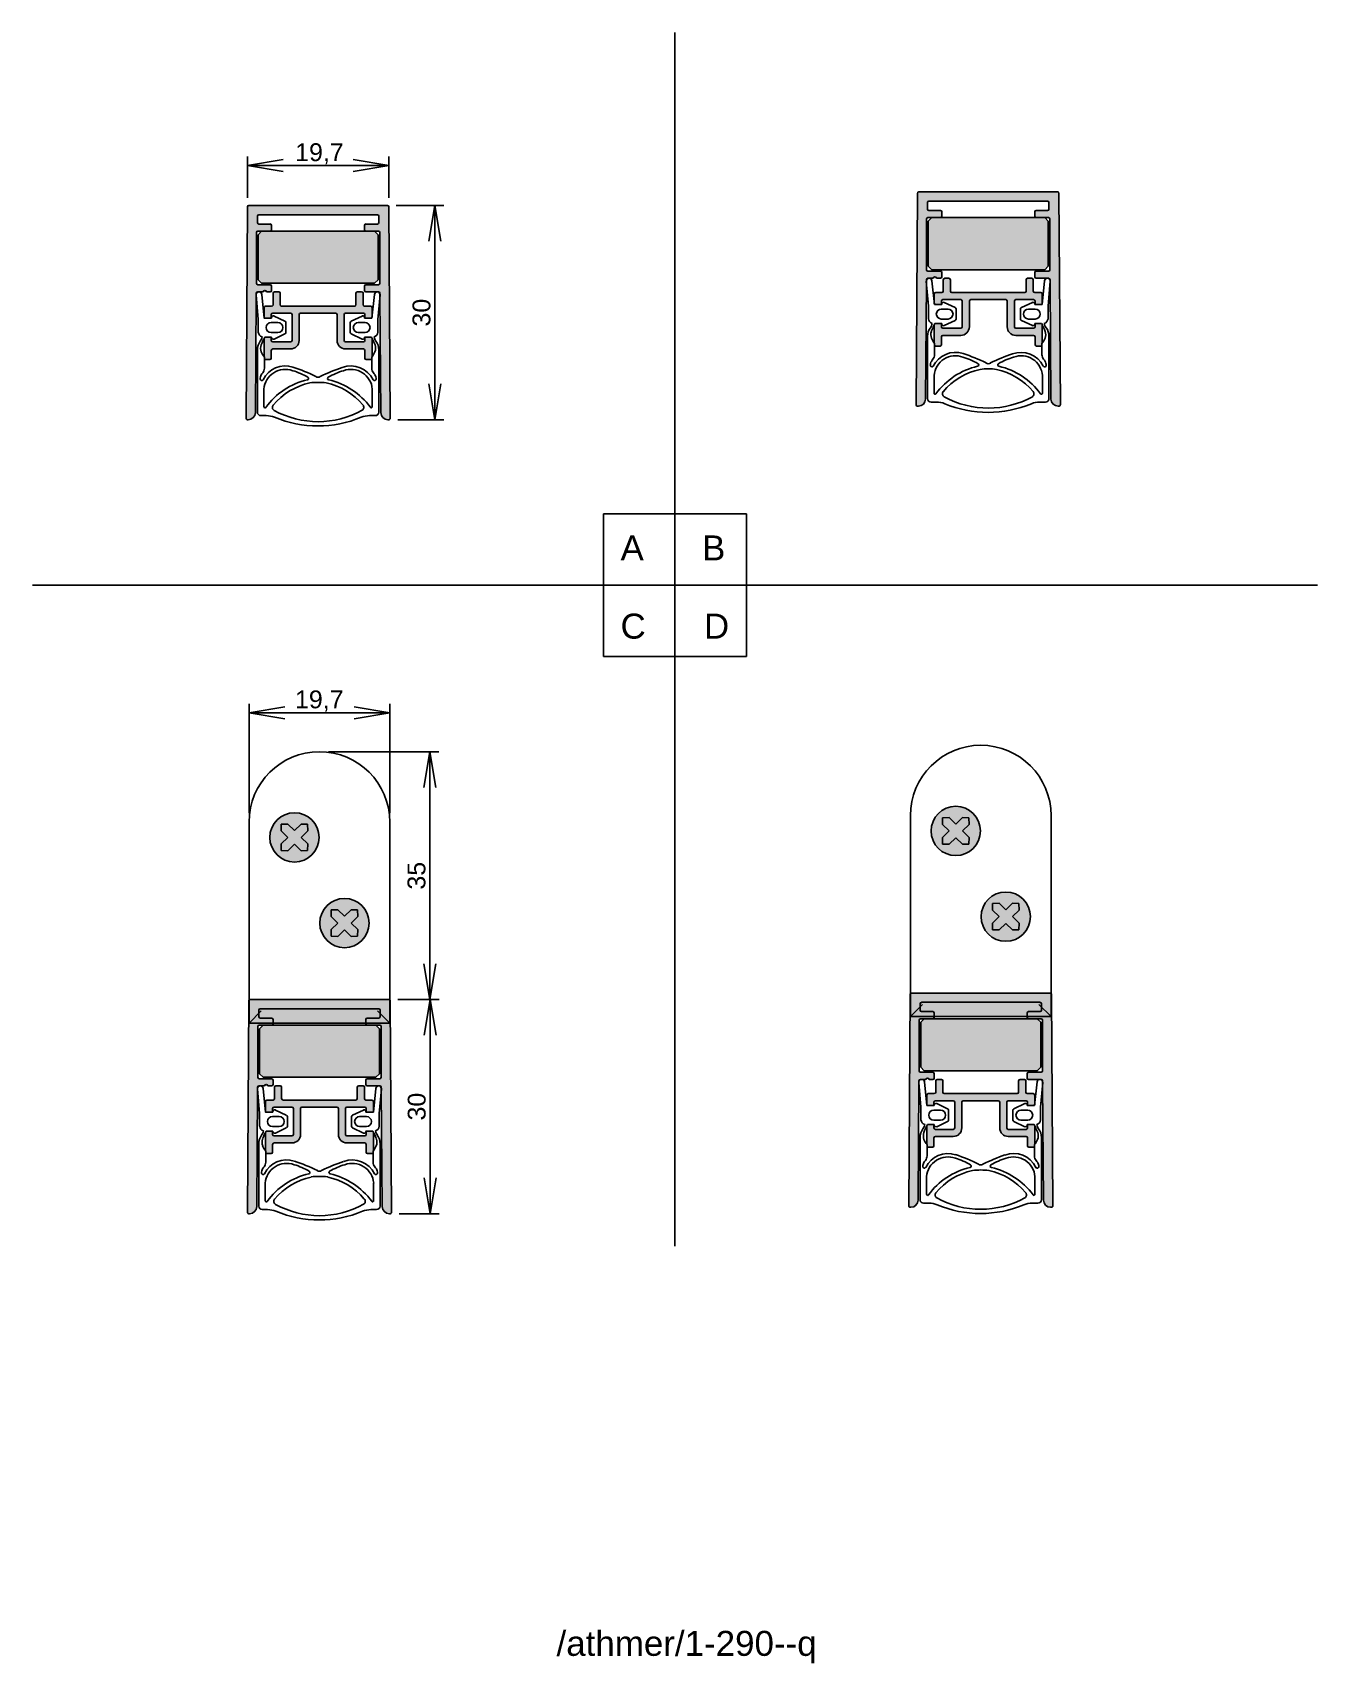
# Model space of a CAD drawing. Header units: millimetres. Extents: x 18 to 198, y 20 to 248.
import ezdxf
from ezdxf.enums import TextEntityAlignment as Align
from ezdxf.lldxf.tags import DXFTag

# ---------------------------------------------------------------- set-up
doc = ezdxf.new("R2010")
doc.units = ezdxf.units.MM
for name, color, linetype in [('3MM_SCHRAUBE_X_1', 7, 'Continuous'), ('AJ_176', 7, 'Continuous'), ('AP_314_GERADE_20', 7, 'Continuous'), ('AP_533', 7, 'Continuous'), ('AP_537_208', 7, 'Continuous'), ('AW_046', 7, 'Continuous'), ('DV1_Default', 7, 'Continuous'), ('DV2_Default', 7, 'Continuous'), ('DV3_Default', 7, 'Continuous'), ('DV4_Default', 7, 'Continuous'), ('Standard', 7, 'Continuous')]:
    doc.layers.add(name, color=color, linetype=linetype)
doc.styles.add('SEACAD_Arial', font='ARIAL.TTF')
tags = doc.linetypes.add('HIDDEN2', pattern=[4.7625, 3.175, -1.5875]).pattern_tags.tags
tags[6:7] = [DXFTag(74, 4), DXFTag(75, 0), DXFTag(340, '0'), DXFTag(46, 0.0), DXFTag(50, 0.0), DXFTag(44, 0.0), DXFTag(45, 0.0)]
tags[4:5] = [DXFTag(74, 4), DXFTag(75, 0), DXFTag(340, '0'), DXFTag(46, 0.0), DXFTag(50, 0.0), DXFTag(44, 0.0), DXFTag(45, 0.0)]
doc.dimstyles.new('E-Katalog', dxfattribs={"dimtxt": 2.5, "dimasz": 5, "dimexe": 1.25, "dimexo": 1.25, "dimgap": 1.25, "dimtad": 1, "dimtxsty": 'SEACAD_Arial', "dimblk1": '_SE_OPEN', "dimblk2": '_SE_OPEN', "dimsah": 1, "dimcen": 1.25, "dimadec": 0, "dimazin": 0, "dimtfac": 1, "dimtmove": 0, "dimatfit": 3, "dimfxl": 0, "dimtolj": 1, "dimarcsym": 0})

msp = doc.modelspace()

# ---------------------------------------------------------------- texts
at = {"layer": 'Standard', "color": 7, "linetype": 'Continuous', "style": 'SEACAD_Arial'}
for s, p in [('A      B', (100.461, 178.053)), ('C      D', (100.461, 167.096)), ('/athmer/1-290--q', (91.502, 24.634))]:
    msp.add_text(s, height=3.5, dxfattribs=at).set_placement(p, align=Align.TOP_LEFT)

# ---------------------------------------------------------------- blocks, each defined once
blk = doc.blocks.new('SE')
at = {"layer": 'DV1_Default', "linetype": 'Continuous'}
h = blk.add_hatch(color=7, dxfattribs=at)
edge = h.paths.add_edge_path()
edge.add_ellipse((54.81, 135.76), major_axis=(3.45, 0), ratio=1, start_angle=0, end_angle=360)
h.paths.add_polyline_path([(53.87, 135.76), (52.95, 134.84), (52.96, 133.91), (53.89, 133.9), (54.81, 134.82), (55.73, 133.9), (56.66, 133.91), (56.68, 134.84), (55.76, 135.76), (56.68, 136.68), (56.66, 137.61), (55.73, 137.63), (54.81, 136.71), (53.89, 137.63), (52.96, 137.61), (52.95, 136.68)])
for color, points in [(7, [(54.81, 134.82), (55.73, 133.9), (56.66, 133.91), (56.68, 134.84), (55.76, 135.76), (56.68, 136.68), (56.66, 137.61), (55.73, 137.63), (54.81, 136.71), (53.89, 137.63), (52.96, 137.61), (52.95, 136.68), (53.87, 135.76), (52.95, 134.84), (52.96, 133.91), (53.89, 133.9)]), (7, [(62.73, 125.63), (61.81, 124.71), (60.89, 125.63), (59.96, 125.61), (59.95, 124.68), (60.87, 123.76), (59.95, 122.84), (59.96, 121.91), (60.89, 121.9), (61.81, 122.82), (62.73, 121.9), (63.66, 121.91), (63.68, 122.84), (62.76, 123.76), (63.68, 124.68), (63.66, 125.61)]), (9, [(65.53, 109.46), (53.59, 109.46), (50.41, 109.46), (49.91, 108.96), (49.91, 102.66), (50.41, 102.16), (53.59, 102.16), (65.53, 102.16), (66.21, 102.16), (66.71, 102.66), (66.71, 108.96), (66.21, 109.46)])]:
    blk.add_hatch(color=color, dxfattribs=at).paths.add_polyline_path(points)
h = blk.add_hatch(color=7, dxfattribs=at)
edge = h.paths.add_edge_path()
edge.add_ellipse((61.81, 123.76), major_axis=(3.45, 0), ratio=1, start_angle=0, end_angle=360)
h.paths.add_polyline_path([(59.95, 124.68), (60.87, 123.76), (59.95, 122.84), (59.96, 121.91), (60.89, 121.9), (61.81, 122.82), (62.73, 121.9), (63.66, 121.91), (63.68, 122.84), (62.76, 123.76), (63.68, 124.68), (63.66, 125.61), (62.73, 125.63), (61.81, 124.71), (60.89, 125.63), (59.96, 125.61)])
h = blk.add_hatch(color=254, dxfattribs=at)
edge = h.paths.add_edge_path()
edge.add_line((48.39, 108.82), (49.68, 108.42))
edge.add_line((49.68, 108.42), (49.68, 109.26))
edge.add_arc((49.88, 109.26), 0.2, 90, 180, ccw=False)
edge.add_line((49.88, 109.46), (50.41, 109.46))
edge.add_line((50.41, 109.46), (51.62, 109.46))
edge.add_arc((51.62, 109.66), 0.198, 270, 360)
edge.add_line((51.81, 109.66), (51.81, 109.76))
edge.add_line((51.81, 109.76), (48.47, 109.76))
edge.add_line((48.47, 109.76), (48.46, 113))
edge.add_arc((48.61, 112.86), 0.2, 137.4317, 179.6252)
edge.add_line((48.41, 112.86), (48.39, 108.82))
h = blk.add_hatch(color=7, dxfattribs=at)
edge = h.paths.add_edge_path()
edge.add_line((68.02, 113.06), (48.61, 113.06))
edge.add_arc((48.61, 112.86), 0.2, 90, 137.4317)
edge.add_line((48.46, 113), (48.46, 109.76))
edge.add_line((48.46, 109.76), (49.81, 111.1))
edge.add_line((49.81, 111.1), (49.81, 111.56))
edge.add_arc((50.01, 111.56), 0.198, 90, 180, ccw=False)
edge.add_line((50.01, 111.76), (66.62, 111.76))
edge.add_arc((66.62, 111.56), 0.198, 0, 90, ccw=False)
edge.add_line((66.81, 111.56), (66.81, 111.1))
edge.add_line((66.81, 111.1), (68.15, 109.76))
edge.add_line((68.15, 109.76), (68.16, 113))
edge.add_arc((68.02, 112.86), 0.2, 42.5683, 90)
h = blk.add_hatch(color=254, dxfattribs=at)
edge = h.paths.add_edge_path()
edge.add_line((68.41, 83.26), (68.22, 112.86))
edge.add_arc((68.02, 112.86), 0.2, 0.3748, 42.5683)
edge.add_line((68.16, 113), (68.16, 109.76))
edge.add_line((68.16, 109.76), (64.81, 109.76))
edge.add_line((64.81, 109.76), (64.81, 109.66))
edge.add_arc((65.01, 109.66), 0.198, 180, 270)
edge.add_line((65.01, 109.46), (65.53, 109.46))
edge.add_line((65.53, 109.46), (66.21, 109.46))
edge.add_line((66.21, 109.46), (66.75, 109.46))
edge.add_arc((66.75, 109.26), 0.2, 0, 90, ccw=False)
edge.add_line((66.95, 109.26), (66.95, 102.16))
edge.add_arc((66.75, 102.16), 0.2, 270, 360, ccw=False)
edge.add_line((66.75, 101.96), (65.01, 101.96))
edge.add_arc((65.01, 101.76), 0.198, 90, 180)
edge.add_line((64.81, 101.76), (64.81, 101.16))
edge.add_arc((65.01, 101.16), 0.198, 180, 270)
edge.add_line((65.01, 100.96), (66.51, 100.96))
edge.add_arc((66.6, 100.57), 0.4, 90.9632, 102.6602, ccw=False)
edge.add_arc((66.58, 100.57), 0.4, 77.3398, 89.0368, ccw=False)
edge.add_line((66.67, 100.96), (66.76, 100.96))
edge.add_arc((66.76, 100.76), 0.2, 47.0433, 90, ccw=False)
edge.add_arc((66.76, 100.76), 0.2, 0.458, 47.0433, ccw=False)
edge.add_line((66.96, 100.76), (66.96, 100.7))
edge.add_arc((66.58, 100.57), 0.4, -4.9282, 19.2485, ccw=False)
edge.add_line((66.98, 100.54), (66.97, 100.33))
edge.add_line((66.97, 100.33), (67.1, 84.05))
edge.add_arc((68.1, 84.06), 1, 180.458, 270)
edge.add_line((68.1, 83.06), (68.21, 83.06))
edge.add_arc((68.21, 83.26), 0.2, 270, 360.3748)
h = blk.add_hatch(color=7, dxfattribs=at)
edge = h.paths.add_edge_path()
edge.add_arc((50.01, 110.66), 0.198, 180, 270, ccw=False)
edge.add_line((49.81, 110.66), (49.81, 111.1))
edge.add_line((49.81, 111.1), (48.47, 109.76))
edge.add_line((48.47, 109.76), (51.81, 109.76))
edge.add_line((51.81, 109.76), (51.81, 110.26))
edge.add_arc((51.62, 110.26), 0.198, 0, 90)
edge.add_line((51.62, 110.46), (50.01, 110.46))
h = blk.add_hatch(color=7, dxfattribs=at)
edge = h.paths.add_edge_path()
edge.add_line((51.81, 109.76), (64.81, 109.76))
edge.add_line((64.81, 109.76), (64.81, 110.26))
edge.add_arc((65.01, 110.26), 0.198, 90, 180, ccw=False)
edge.add_line((65.01, 110.46), (66.62, 110.46))
edge.add_arc((66.62, 110.66), 0.198, 270, 360)
edge.add_line((66.81, 110.66), (66.81, 111.56))
edge.add_arc((66.62, 111.56), 0.198, 0, 90)
edge.add_line((66.62, 111.76), (50.01, 111.76))
edge.add_arc((50.01, 111.56), 0.198, 90, 180)
edge.add_line((49.81, 111.56), (49.81, 110.66))
edge.add_arc((50.01, 110.66), 0.198, 180, 270)
edge.add_line((50.01, 110.46), (51.62, 110.46))
edge.add_arc((51.62, 110.26), 0.198, 0, 90, ccw=False)
edge.add_line((51.81, 110.26), (51.81, 109.76))
h = blk.add_hatch(color=7, dxfattribs=at)
edge = h.paths.add_edge_path()
edge.add_arc((66.62, 110.66), 0.198, 270, 360, ccw=False)
edge.add_line((66.62, 110.46), (65.01, 110.46))
edge.add_arc((65.01, 110.26), 0.198, 90, 180)
edge.add_line((64.81, 110.26), (64.81, 109.76))
edge.add_line((64.81, 109.76), (68.15, 109.76))
edge.add_line((68.15, 109.76), (66.81, 111.1))
edge.add_line((66.81, 111.1), (66.81, 110.66))
h = blk.add_hatch(color=254, dxfattribs=at)
edge = h.paths.add_edge_path()
edge.add_line((48.39, 108.82), (48.22, 83.26))
edge.add_arc((48.42, 83.26), 0.2, 179.6252, 270)
edge.add_line((48.42, 83.06), (48.53, 83.06))
edge.add_arc((48.53, 84.06), 1, 270, 359.542)
edge.add_line((49.53, 84.05), (49.66, 100.33))
edge.add_line((49.66, 100.33), (49.64, 100.54))
edge.add_arc((50.04, 100.57), 0.4, 160.7515, 184.9282, ccw=False)
edge.add_line((49.66, 100.7), (49.66, 100.76))
edge.add_arc((49.86, 100.76), 0.2, 132.9567, 179.542, ccw=False)
edge.add_arc((49.86, 100.76), 0.2, 90, 132.9567, ccw=False)
edge.add_line((49.86, 100.96), (49.95, 100.96))
edge.add_arc((50.04, 100.57), 0.4, 90.9632, 102.6602, ccw=False)
edge.add_arc((50.03, 100.57), 0.4, 77.3398, 89.0368, ccw=False)
edge.add_line((50.12, 100.96), (50.62, 100.96))
edge.add_arc((50.85, 100.93), 0.232, 7.4314, 172.5686, ccw=False)
edge.add_line((51.08, 100.96), (51.62, 100.96))
edge.add_arc((51.62, 101.16), 0.198, 270, 360)
edge.add_line((51.81, 101.16), (51.81, 101.76))
edge.add_arc((51.62, 101.76), 0.198, 0, 90)
edge.add_line((51.62, 101.96), (49.88, 101.96))
edge.add_arc((49.88, 102.16), 0.2, 180, 270, ccw=False)
edge.add_line((49.68, 102.16), (49.68, 108.42))
edge.add_line((49.68, 108.42), (48.39, 108.82))
h = blk.add_hatch(color=254, dxfattribs=at)
edge = h.paths.add_edge_path()
edge.add_arc((54.46, 97.77), 0.2, 0, 90, ccw=False)
edge.add_line((54.66, 97.77), (54.66, 94.17))
edge.add_arc((54.46, 94.17), 0.2, 270, 360, ccw=False)
edge.add_line((54.46, 93.97), (51.96, 93.97))
edge.add_arc((51.96, 94.17), 0.2, 180, 270, ccw=False)
edge.add_line((51.76, 94.17), (51.76, 94.52))
edge.add_arc((51.56, 94.52), 0.2, 0, 35.2684)
edge.add_line((51.73, 94.63), (50.84, 94.63))
edge.add_line((50.84, 94.63), (50.76, 94.46))
edge.add_line((50.76, 94.46), (50.76, 91.87))
edge.add_arc((52.61, 93.4), 2.4, 219.6075, 220.8078)
edge.add_line((50.79, 91.83), (50.79, 91.56))
edge.add_arc((50.96, 91.67), 0.2, 213.1145, 270)
edge.add_line((50.96, 91.47), (51.56, 91.47))
edge.add_arc((51.56, 91.67), 0.2, 270, 360)
edge.add_line((51.76, 91.67), (51.76, 92.77))
edge.add_arc((51.96, 92.77), 0.2, 90, 180, ccw=False)
edge.add_line((51.96, 92.97), (54.46, 92.97))
edge.add_arc((54.46, 94.17), 1.2, 270, 360)
edge.add_line((55.66, 94.17), (55.66, 97.77))
edge.add_arc((55.86, 97.77), 0.2, 90, 180, ccw=False)
edge.add_line((55.86, 97.97), (60.76, 97.97))
edge.add_arc((60.76, 97.77), 0.2, 0, 90, ccw=False)
edge.add_line((60.96, 97.77), (60.96, 94.17))
edge.add_arc((62.16, 94.17), 1.2, 180, 270)
edge.add_line((62.16, 92.97), (64.66, 92.97))
edge.add_arc((64.66, 92.77), 0.2, 0, 90, ccw=False)
edge.add_line((64.86, 92.77), (64.86, 91.67))
edge.add_arc((65.06, 91.67), 0.2, 180, 270)
edge.add_line((65.06, 91.47), (65.66, 91.47))
edge.add_arc((65.66, 91.67), 0.2, 270, 329.1036)
edge.add_line((65.84, 91.56), (65.84, 91.83))
edge.add_arc((64.01, 93.4), 2.4, 319.3674, 320.3925)
edge.add_line((65.86, 91.87), (65.86, 94.46))
edge.add_line((65.86, 94.46), (65.79, 94.63))
edge.add_line((65.79, 94.63), (64.9, 94.63))
edge.add_arc((65.06, 94.52), 0.2, 144.7331, 180)
edge.add_line((64.86, 94.52), (64.86, 94.17))
edge.add_arc((64.66, 94.17), 0.2, 270, 360, ccw=False)
edge.add_line((64.66, 93.97), (62.16, 93.97))
edge.add_arc((62.16, 94.17), 0.2, 180, 270, ccw=False)
edge.add_line((61.96, 94.17), (61.96, 97.77))
edge.add_arc((62.16, 97.77), 0.2, 90, 180, ccw=False)
edge.add_line((62.16, 97.97), (64.66, 97.97))
edge.add_arc((64.66, 97.77), 0.2, 0, 90, ccw=False)
edge.add_line((64.86, 97.77), (64.86, 97.42))
edge.add_arc((65.06, 97.42), 0.2, 180, 218.0077)
edge.add_line((64.91, 97.29), (65.82, 97.29))
edge.add_arc((65.66, 97.42), 0.2, 321.9923, 360)
edge.add_line((65.86, 97.42), (65.86, 98.77))
edge.add_arc((65.66, 98.77), 0.2, 0, 90)
edge.add_line((65.66, 98.97), (64.81, 98.97))
edge.add_arc((64.81, 99.17), 0.2, 180, 270, ccw=False)
edge.add_line((64.61, 99.17), (64.61, 100.76))
edge.add_arc((64.41, 100.76), 0.2, 0, 90)
edge.add_line((64.41, 100.96), (63.81, 100.96))
edge.add_arc((63.81, 100.76), 0.2, 90, 180)
edge.add_line((63.61, 100.76), (63.61, 99.17))
edge.add_arc((63.41, 99.17), 0.2, 270, 360, ccw=False)
edge.add_line((63.41, 98.97), (53.21, 98.97))
edge.add_arc((53.21, 99.17), 0.2, 180, 270, ccw=False)
edge.add_line((53.01, 99.17), (53.01, 100.76))
edge.add_arc((52.81, 100.76), 0.2, 0, 90)
edge.add_line((52.81, 100.96), (52.21, 100.96))
edge.add_arc((52.21, 100.76), 0.2, 90, 180)
edge.add_line((52.01, 100.76), (52.01, 99.17))
edge.add_arc((51.81, 99.17), 0.2, 270, 360, ccw=False)
edge.add_line((51.81, 98.97), (50.96, 98.97))
edge.add_arc((50.96, 98.77), 0.2, 90, 180)
edge.add_line((50.76, 98.77), (50.76, 97.42))
edge.add_arc((50.96, 97.42), 0.2, 180, 218.0078)
edge.add_line((50.8, 97.29), (51.72, 97.29))
edge.add_arc((51.56, 97.42), 0.2, 321.9922, 360)
edge.add_line((51.76, 97.42), (51.76, 97.77))
edge.add_arc((51.96, 97.77), 0.2, 90, 180, ccw=False)
edge.add_line((51.96, 97.97), (54.46, 97.97))
at = {"layer": '3MM_SCHRAUBE_X_1', "color": 7, "linetype": 'Continuous'}
for p, q in [((52.95, 136.68), (52.96, 137.61)), ((52.96, 137.61), (53.89, 137.63)), ((53.89, 137.63), (54.81, 136.71)), ((54.81, 136.71), (55.73, 137.63)), ((55.73, 137.63), (56.66, 137.61)), ((56.66, 137.61), (56.68, 136.68)), ((53.87, 135.76), (52.95, 136.68)), ((52.95, 134.84), (53.87, 135.76)), ((52.96, 133.91), (52.95, 134.84)), ((54.81, 134.82), (53.89, 133.9)), ((55.73, 133.9), (54.81, 134.82)), ((56.68, 136.68), (55.76, 135.76)), ((55.76, 135.76), (56.68, 134.84)), ((56.68, 134.84), (56.66, 133.91)), ((53.89, 133.9), (52.96, 133.91)), ((56.66, 133.91), (55.73, 133.9)), ((59.96, 125.61), (60.89, 125.63)), ((60.89, 125.63), (61.81, 124.71)), ((61.81, 124.71), (62.73, 125.63)), ((62.73, 125.63), (63.66, 125.61)), ((59.95, 124.68), (59.96, 125.61)), ((60.87, 123.76), (59.95, 124.68)), ((59.95, 122.84), (60.87, 123.76)), ((63.68, 124.68), (62.76, 123.76)), ((62.76, 123.76), (63.68, 122.84)), ((63.66, 125.61), (63.68, 124.68)), ((59.96, 121.91), (59.95, 122.84)), ((60.89, 121.9), (59.96, 121.91)), ((61.81, 122.82), (60.89, 121.9)), ((62.73, 121.9), (61.81, 122.82)), ((63.66, 121.91), (62.73, 121.9)), ((63.68, 122.84), (63.66, 121.91))]:
    blk.add_line(p, q, dxfattribs=at)
at = {"layer": 'AJ_176', "color": 7, "linetype": 'Continuous'}
for p, q in [((50.41, 109.46), (49.91, 108.96)), ((49.91, 108.96), (49.91, 102.66)), ((50.41, 109.46), (53.59, 109.46)), ((53.59, 109.46), (65.53, 109.46)), ((65.53, 109.46), (66.21, 109.46)), ((66.71, 108.96), (66.21, 109.46)), ((66.71, 108.96), (66.71, 102.66)), ((49.91, 102.66), (50.41, 102.16)), ((50.41, 102.16), (53.59, 102.16)), ((53.59, 102.16), (65.53, 102.16)), ((65.53, 102.16), (66.21, 102.16)), ((66.21, 102.16), (66.71, 102.66))]:
    blk.add_line(p, q, dxfattribs=at)
at = {"layer": 'AP_314_GERADE_20', "color": 7, "linetype": 'Continuous'}
for p, q in [((48.41, 112.86), (48.22, 83.26)), ((68.41, 83.26), (68.22, 112.86)), ((51.81, 109.66), (51.81, 109.76)), ((64.81, 109.76), (64.81, 109.66)), ((49.68, 102.16), (49.68, 109.26)), ((49.88, 109.46), (50.41, 109.46)), ((66.21, 109.46), (66.75, 109.46)), ((66.95, 109.26), (66.95, 102.16)), ((49.66, 100.7), (49.66, 100.76)), ((49.86, 100.96), (49.95, 100.96)), ((51.62, 101.96), (49.88, 101.96)), ((50.12, 100.96), (50.62, 100.96)), ((51.08, 100.96), (51.62, 100.96)), ((51.81, 101.16), (51.81, 101.76)), ((64.81, 101.76), (64.81, 101.16)), ((66.75, 101.96), (65.01, 101.96)), ((65.01, 100.96), (66.51, 100.96)), ((66.67, 100.96), (66.76, 100.96)), ((66.96, 100.76), (66.96, 100.7)), ((49.53, 84.05), (49.66, 100.33)), ((66.97, 100.33), (67.1, 84.05)), ((48.42, 83.06), (48.53, 83.06)), ((68.1, 83.06), (68.21, 83.06))]:
    blk.add_line(p, q, dxfattribs=at)
at = {"layer": 'AP_314_GERADE_20', "color": 7, "linetype": 'HIDDEN2'}
for p, q in [((68.02, 113.06), (48.61, 113.06)), ((49.81, 110.66), (49.81, 111.56)), ((50.01, 111.76), (66.62, 111.76)), ((51.62, 110.46), (50.01, 110.46)), ((51.81, 109.76), (51.81, 110.26)), ((64.81, 110.26), (64.81, 109.76)), ((66.62, 110.46), (65.01, 110.46)), ((66.81, 111.56), (66.81, 110.66)), ((49.66, 100.33), (49.66, 100.7)), ((49.95, 100.96), (50.12, 100.96)), ((66.51, 100.96), (66.67, 100.96)), ((66.96, 100.7), (66.97, 100.33))]:
    blk.add_line(p, q, dxfattribs=at)
at = {"layer": 'AP_314_GERADE_20', "color": 7, "linetype": 'Continuous'}
for centre, radius, start, end in [((48.61, 112.86), 0.2, 137.4317, 179.6252), ((68.02, 112.86), 0.2, 0.3748, 42.5683), ((51.62, 109.66), 0.198, 270, 0), ((65.01, 109.66), 0.198, 180, 270), ((49.88, 109.26), 0.2, 90, 180), ((66.75, 109.26), 0.2, 0, 90), ((49.86, 100.76), 0.2, 90, 179.542), ((49.88, 102.16), 0.2, 180, 270), ((50.85, 100.93), 0.232, 7.4314, 172.5686), ((51.62, 101.76), 0.198, 0, 90), ((51.62, 101.16), 0.198, 270, 0), ((65.01, 101.76), 0.198, 90, 180), ((65.01, 101.16), 0.198, 180, 270), ((66.75, 102.16), 0.2, 270, 0), ((66.76, 100.76), 0.2, 0.458, 90), ((48.42, 83.26), 0.2, 179.6252, 270), ((48.53, 84.06), 1, 270, 359.542), ((68.1, 84.06), 1, 180.458, 270), ((68.21, 83.26), 0.2, 270, 0.3748)]:
    blk.add_arc(centre, radius, start, end, dxfattribs=at)
at = {"layer": 'AP_314_GERADE_20', "color": 7, "linetype": 'HIDDEN2'}
for centre, radius, start, end in [((48.61, 112.86), 0.2, 90, 137.4317), ((68.02, 112.86), 0.2, 42.5683, 90), ((50.01, 111.56), 0.198, 90, 180), ((50.01, 110.66), 0.198, 180, 270), ((51.62, 110.26), 0.198, 0, 90), ((65.01, 110.26), 0.198, 90, 180), ((66.62, 111.56), 0.198, 0, 90), ((66.62, 110.66), 0.198, 270, 0)]:
    blk.add_arc(centre, radius, start, end, dxfattribs=at)
at = {"layer": 'AP_533', "color": 7, "linetype": 'Continuous'}
for p, q in [((52.01, 100.76), (52.01, 99.17)), ((52.81, 100.96), (52.21, 100.96)), ((53.01, 99.17), (53.01, 100.76)), ((63.61, 100.76), (63.61, 99.17)), ((64.41, 100.96), (63.81, 100.96)), ((64.61, 99.17), (64.61, 100.76)), ((50.76, 98.77), (50.76, 97.42)), ((51.81, 98.97), (50.96, 98.97)), ((63.41, 98.97), (53.21, 98.97)), ((65.66, 98.97), (64.81, 98.97)), ((65.86, 97.42), (65.86, 98.77)), ((51.76, 97.42), (51.76, 97.77)), ((51.96, 97.97), (54.46, 97.97)), ((54.66, 97.77), (54.66, 94.17)), ((55.66, 94.17), (55.66, 97.77)), ((55.86, 97.97), (60.76, 97.97)), ((60.96, 97.77), (60.96, 94.17)), ((61.96, 94.17), (61.96, 97.77)), ((62.16, 97.97), (64.66, 97.97)), ((64.86, 97.77), (64.86, 97.42)), ((50.76, 94.46), (50.76, 91.87)), ((51.76, 94.17), (51.76, 94.52)), ((54.46, 93.97), (51.96, 93.97)), ((64.66, 93.97), (62.16, 93.97)), ((64.86, 94.52), (64.86, 94.17)), ((65.86, 91.87), (65.86, 94.46)), ((50.96, 91.47), (51.56, 91.47)), ((51.76, 91.67), (51.76, 92.77)), ((51.96, 92.97), (54.46, 92.97)), ((62.16, 92.97), (64.66, 92.97)), ((64.86, 92.77), (64.86, 91.67)), ((65.06, 91.47), (65.66, 91.47))]:
    blk.add_line(p, q, dxfattribs=at)
for centre, radius, start, end in [((52.21, 100.76), 0.2, 90, 180), ((52.81, 100.76), 0.2, 0, 90), ((63.81, 100.76), 0.2, 90, 180), ((64.41, 100.76), 0.2, 0, 90), ((50.96, 98.77), 0.2, 90, 180), ((51.81, 99.17), 0.2, 270, 0), ((53.21, 99.17), 0.2, 180, 270), ((63.41, 99.17), 0.2, 270, 0), ((64.81, 99.17), 0.2, 180, 270), ((65.66, 98.77), 0.2, 0, 90), ((50.96, 97.42), 0.2, 180, 218.0078), ((51.56, 97.42), 0.2, 321.9922, 0), ((51.96, 97.77), 0.2, 90, 180), ((54.46, 97.77), 0.2, 0, 90), ((55.86, 97.77), 0.2, 90, 180), ((60.76, 97.77), 0.2, 0, 90), ((62.16, 97.77), 0.2, 90, 180), ((64.66, 97.77), 0.2, 0, 90), ((65.06, 97.42), 0.2, 180, 218.0077), ((65.66, 97.42), 0.2, 321.9923, 0), ((51.56, 94.52), 0.2, 0, 35.2684), ((51.96, 94.17), 0.2, 180, 270), ((54.46, 94.17), 1.2, 270, 0), ((54.46, 94.17), 0.2, 270, 0), ((62.16, 94.17), 1.2, 180, 270), ((62.16, 94.17), 0.2, 180, 270), ((64.66, 94.17), 0.2, 270, 0), ((65.06, 94.52), 0.2, 144.7331, 180), ((50.96, 91.67), 0.2, 213.1145, 270), ((51.56, 91.67), 0.2, 270, 0), ((51.96, 92.77), 0.2, 90, 180), ((64.66, 92.77), 0.2, 0, 90), ((65.06, 91.67), 0.2, 180, 270), ((65.66, 91.67), 0.2, 270, 329.1036)]:
    blk.add_arc(centre, radius, start, end, dxfattribs=at)
at = {"layer": 'AP_537_208', "color": 7, "linetype": 'Continuous'}
for p, q in [((49.94, 97.07), (49.64, 100.54)), ((50.43, 100.61), (50.77, 97.29)), ((65.86, 97.29), (66.2, 100.61)), ((66.98, 100.54), (66.68, 97.07)), ((49.94, 95.3), (49.94, 97.07)), ((50.77, 97.29), (51.8, 97.29)), ((51.74, 96.66), (52.69, 96.66)), ((52.15, 97.58), (53.67, 96.86)), ((53.82, 96.64), (53.82, 95.29)), ((62.81, 95.29), (62.81, 96.64)), ((62.95, 96.86), (64.48, 97.58)), ((63.94, 96.66), (64.89, 96.66)), ((64.82, 97.29), (65.86, 97.29)), ((66.68, 97.07), (66.68, 95.3)), ((51.8, 94.63), (50.84, 94.63)), ((52.69, 95.26), (51.74, 95.26)), ((53.67, 95.07), (52.15, 94.34)), ((64.48, 94.34), (62.95, 95.07)), ((64.89, 95.26), (63.94, 95.26)), ((65.79, 94.63), (64.82, 94.63)), ((49.81, 84.13), (49.81, 92.84)), ((50.79, 91.83), (50.79, 90.26)), ((65.83, 90.26), (65.84, 91.83)), ((66.81, 92.84), (66.81, 84.13)), ((50.32, 88.56), (50.34, 88.55)), ((50.72, 84.88), (50.72, 87.34)), ((65.9, 87.34), (65.9, 84.88)), ((51.05, 83.63), (50.31, 83.63)), ((66.31, 83.63), (65.52, 83.63))]:
    blk.add_line(p, q, dxfattribs=at)
for centre, radius, start, end in [((50.04, 100.57), 0.4, 90.9632, 184.9282), ((50.03, 100.57), 0.4, 5.9285, 89.0368), ((66.6, 100.57), 0.4, 90.9632, 174.0715), ((66.58, 100.57), 0.4, 355.0718, 89.0368), ((51.74, 95.96), 0.7, 90, 270), ((52.04, 97.36), 0.246, 64.693, 195.5312), ((52.69, 95.96), 0.7, 270, 90), ((53.57, 96.64), 0.246, 0.8069, 64.693), ((63.06, 96.64), 0.246, 115.3069, 179.1931), ((63.94, 95.96), 0.7, 90, 270), ((64.59, 97.36), 0.246, 344.4688, 115.307), ((64.89, 95.96), 0.7, 270, 90), ((51.81, 92.84), 2, 143.0472, 180), ((50.68, 95.36), 0.739, 184.6847, 253.3755), ((49.16, 94.83), 1.32, 323.0472, 352.2191), ((132.13, 57.14), 89.52, 155.239, 156.0178), ((52.04, 94.57), 0.246, 164.6449, 295.307), ((53.57, 95.29), 0.246, 295.307, 0.8069), ((63.06, 95.29), 0.246, 179.1929, 244.693), ((64.59, 94.57), 0.246, 244.6932, 15.3541), ((-15.5, 57.14), 89.52, 23.9822, 24.761), ((65.95, 95.36), 0.739, 286.6245, 355.3153), ((67.47, 94.83), 1.32, 187.7809, 216.9528), ((64.81, 92.84), 2, 0, 36.9528), ((51.74, 93.07), 1.47, 162.2157, 200.2525), ((52.61, 93.4), 2.4, 200.2525, 220.8078), ((64.01, 93.4), 2.4, 319.3674, 339.7534), ((64.89, 93.07), 1.47, 339.7534, 17.7902), ((51.18, 88.8), 0.984, 147.296, 183.8958), ((52.75, 87.79), 2.85, 140.1709, 147.296), ((49.79, 90.26), 1, 320.1709, 0), ((53.73, 87.1), 3.49, 72.2741, 153.7222), ((53.71, 87.11), 3, 69.5673, 175.5028), ((52, 80.61), 9.71, 59.8256, 73.501), ((46.1, 64.81), 27.06, 63.8777, 71.2544), ((58.31, 89.52), 0.52, 234.5871, 305.4122), ((70.53, 64.81), 27.06, 109.0477, 116.1223), ((64.62, 80.61), 9.71, 106.499, 120.1744), ((62.9, 87.1), 3.49, 26.3872, 110.0665), ((62.91, 87.11), 3, 4.4972, 110.4327), ((66.83, 90.26), 1, 179.7859, 219.8092), ((63.88, 87.79), 2.85, 32.7042, 39.8092), ((65.45, 88.8), 0.984, 356.5688, 32.7042), ((50.4, 88.75), 0.2, 183.8958, 247.4569), ((50.42, 88.74), 0.2, 247.4569, 333.7222), ((59.13, 78.8), 10.11, 103.1771, 143.7414), ((59.08, 79.21), 9.19, 102.0763, 140.3155), ((56.78, 88.83), 0.197, 283.1771, 59.8256), ((58.21, 81.56), 6.73, 89.1626, 99.0079), ((58.41, 81.56), 6.73, 80.9921, 90.8374), ((57.54, 79.21), 9.19, 39.9647, 77.9237), ((59.84, 88.83), 0.197, 120.1744, 256.8229), ((57.49, 78.8), 10.11, 36.3791, 76.8229), ((66.2, 88.74), 0.2, 206.3872, 293.702), ((66.23, 88.75), 0.2, 285.8035, 356.5688), ((50.87, 84.88), 0.148, 180, 319.5508), ((52.4, 84.79), 0.492, 142.7945, 239.9197), ((64.23, 84.79), 0.492, 302.9878, 42.4437), ((65.76, 84.88), 0.148, 212.1885, 0), ((50.31, 84.13), 0.5, 180, 270), ((51.05, 80.63), 3, 67.2159, 90), ((58.31, 95.53), 12.75, 241.1281, 298.9931), ((58.28, 97.85), 15.67, 247.2159, 292.7841), ((65.52, 80.63), 3, 90, 112.7841), ((66.31, 84.13), 0.5, 270, 0)]:
    blk.add_arc(centre, radius, start, end, dxfattribs=at)
at = {"layer": 'AW_046', "color": 7, "linetype": 'Continuous'}
for p, q in [((48.46, 137.91), (48.46, 137.91)), ((48.46, 137.91), (48.46, 109.76)), ((68.16, 137.91), (68.16, 137.91)), ((68.16, 137.91), (68.16, 109.76)), ((48.46, 109.76), (48.47, 109.76)), ((50.17, 111.46), (48.47, 109.76)), ((68.15, 109.76), (48.47, 109.76)), ((68.15, 109.76), (66.45, 111.46)), ((68.15, 109.76), (68.16, 109.76))]:
    blk.add_line(p, q, dxfattribs=at)
for centre in [(54.81, 135.76), (61.81, 123.76)]:
    blk.add_circle(centre, 3.45, dxfattribs=at)
for start, end in [(0, 180), (0.0058, 179.9942)]:
    blk.add_arc((58.31, 137.91), 9.85, start, end, dxfattribs=at)
blk = doc.blocks.new('SE1')
at = {"layer": 'DV2_Default', "linetype": 'Continuous'}
h = blk.add_hatch(color=254, dxfattribs=at)
edge = h.paths.add_edge_path()
edge.add_line((48.22, 224.06), (48.03, 194.46))
edge.add_arc((48.23, 194.46), 0.2, 179.6252, 270)
edge.add_line((48.23, 194.26), (48.34, 194.26))
edge.add_arc((48.34, 195.26), 1, 270, 359.542)
edge.add_line((49.34, 195.26), (49.47, 211.53))
edge.add_line((49.47, 211.53), (49.45, 211.74))
edge.add_arc((49.85, 211.77), 0.4, 160.7515, 184.9282, ccw=False)
edge.add_line((49.47, 211.9), (49.47, 211.96))
edge.add_arc((49.67, 211.96), 0.2, 132.9567, 179.542, ccw=False)
edge.add_arc((49.67, 211.96), 0.2, 90, 132.9567, ccw=False)
edge.add_line((49.67, 212.16), (49.76, 212.16))
edge.add_arc((49.85, 211.77), 0.4, 90.9632, 102.6602, ccw=False)
edge.add_arc((49.84, 211.77), 0.4, 77.3398, 89.0368, ccw=False)
edge.add_line((49.93, 212.16), (50.43, 212.16))
edge.add_arc((50.66, 212.13), 0.232, 7.4314, 172.5686, ccw=False)
edge.add_line((50.89, 212.16), (51.42, 212.16))
edge.add_arc((51.42, 212.36), 0.198, 270, 360)
edge.add_line((51.62, 212.36), (51.62, 212.97))
edge.add_arc((51.42, 212.97), 0.198, 0, 90)
edge.add_line((51.42, 213.16), (49.68, 213.16))
edge.add_arc((49.68, 213.36), 0.2, 180, 270, ccw=False)
edge.add_line((49.48, 213.36), (49.48, 220.46))
edge.add_arc((49.68, 220.46), 0.2, 90, 180, ccw=False)
edge.add_line((49.68, 220.66), (50.22, 220.66))
edge.add_line((50.22, 220.66), (51.42, 220.66))
edge.add_arc((51.42, 220.86), 0.198, 270, 360)
edge.add_line((51.62, 220.86), (51.62, 221.47))
edge.add_arc((51.42, 221.47), 0.198, 0, 90)
edge.add_line((51.42, 221.66), (49.82, 221.66))
edge.add_arc((49.82, 221.86), 0.198, 180, 270, ccw=False)
edge.add_line((49.62, 221.86), (49.62, 222.77))
edge.add_arc((49.82, 222.77), 0.198, 90, 180, ccw=False)
edge.add_line((49.82, 222.96), (66.42, 222.96))
edge.add_arc((66.42, 222.77), 0.198, 0, 90, ccw=False)
edge.add_line((66.62, 222.77), (66.62, 221.86))
edge.add_arc((66.42, 221.86), 0.198, 270, 360, ccw=False)
edge.add_line((66.42, 221.66), (64.82, 221.66))
edge.add_arc((64.82, 221.47), 0.198, 90, 180)
edge.add_line((64.62, 221.47), (64.62, 220.86))
edge.add_arc((64.82, 220.86), 0.198, 180, 270)
edge.add_line((64.82, 220.66), (65.34, 220.66))
edge.add_line((65.34, 220.66), (66.02, 220.66))
edge.add_line((66.02, 220.66), (66.56, 220.66))
edge.add_arc((66.56, 220.46), 0.2, 0, 90, ccw=False)
edge.add_line((66.76, 220.46), (66.76, 213.36))
edge.add_arc((66.56, 213.36), 0.2, 270, 360, ccw=False)
edge.add_line((66.56, 213.16), (64.82, 213.16))
edge.add_arc((64.82, 212.97), 0.198, 90, 180)
edge.add_line((64.62, 212.97), (64.62, 212.36))
edge.add_arc((64.82, 212.36), 0.198, 180, 270)
edge.add_line((64.82, 212.16), (66.32, 212.16))
edge.add_arc((66.41, 211.77), 0.4, 90.9632, 102.6602, ccw=False)
edge.add_arc((66.39, 211.77), 0.4, 77.3398, 89.0368, ccw=False)
edge.add_line((66.48, 212.16), (66.57, 212.16))
edge.add_arc((66.57, 211.96), 0.2, 47.0433, 90, ccw=False)
edge.add_arc((66.57, 211.96), 0.2, 0.458, 47.0433, ccw=False)
edge.add_line((66.77, 211.96), (66.77, 211.9))
edge.add_arc((66.39, 211.77), 0.4, -4.9282, 19.2485, ccw=False)
edge.add_line((66.79, 211.74), (66.77, 211.53))
edge.add_line((66.77, 211.53), (66.9, 195.26))
edge.add_arc((67.9, 195.26), 1, 180.458, 270)
edge.add_line((67.9, 194.26), (68.02, 194.26))
edge.add_arc((68.02, 194.46), 0.2, 270, 360.3748)
edge.add_line((68.22, 194.46), (68.02, 224.06))
edge.add_arc((67.82, 224.06), 0.2, 0.3748, 90)
edge.add_line((67.82, 224.26), (48.42, 224.26))
edge.add_arc((48.42, 224.06), 0.2, 90, 179.6252)
blk.add_hatch(color=9, dxfattribs=at).paths.add_polyline_path([(53.4, 213.36), (65.34, 213.36), (66.02, 213.36), (66.52, 213.86), (66.52, 220.16), (66.02, 220.66), (65.34, 220.66), (53.4, 220.66), (50.22, 220.66), (49.72, 220.16), (49.72, 213.86), (50.22, 213.36)])
h = blk.add_hatch(color=254, dxfattribs=at)
edge = h.paths.add_edge_path()
edge.add_arc((53.02, 210.37), 0.2, 180, 270, ccw=False)
edge.add_line((52.82, 210.37), (52.82, 211.96))
edge.add_arc((52.62, 211.96), 0.2, 0, 90)
edge.add_line((52.62, 212.16), (52.02, 212.16))
edge.add_arc((52.02, 211.96), 0.2, 90, 180)
edge.add_line((51.82, 211.96), (51.82, 210.37))
edge.add_arc((51.62, 210.37), 0.2, 270, 360, ccw=False)
edge.add_line((51.62, 210.17), (50.77, 210.17))
edge.add_arc((50.77, 209.97), 0.2, 90, 180)
edge.add_line((50.57, 209.97), (50.57, 208.62))
edge.add_arc((50.77, 208.62), 0.2, 180, 218.0078)
edge.add_line((50.61, 208.49), (51.53, 208.49))
edge.add_arc((51.37, 208.62), 0.2, 321.9922, 360)
edge.add_line((51.57, 208.62), (51.57, 208.97))
edge.add_arc((51.77, 208.97), 0.2, 90, 180, ccw=False)
edge.add_line((51.77, 209.17), (54.27, 209.17))
edge.add_arc((54.27, 208.97), 0.2, 0, 90, ccw=False)
edge.add_line((54.47, 208.97), (54.47, 205.37))
edge.add_arc((54.27, 205.37), 0.2, 270, 360, ccw=False)
edge.add_line((54.27, 205.17), (51.77, 205.17))
edge.add_arc((51.77, 205.37), 0.2, 180, 270, ccw=False)
edge.add_line((51.57, 205.37), (51.57, 205.72))
edge.add_arc((51.37, 205.72), 0.2, 0, 35.2684)
edge.add_line((51.53, 205.83), (50.65, 205.83))
edge.add_line((50.65, 205.83), (50.57, 205.66))
edge.add_line((50.57, 205.66), (50.57, 203.07))
edge.add_arc((52.42, 204.6), 2.4, 219.6075, 220.8078)
edge.add_line((50.6, 203.03), (50.6, 202.76))
edge.add_arc((50.77, 202.87), 0.2, 213.1145, 270)
edge.add_line((50.77, 202.67), (51.37, 202.67))
edge.add_arc((51.37, 202.87), 0.2, 270, 360)
edge.add_line((51.57, 202.87), (51.57, 203.97))
edge.add_arc((51.77, 203.97), 0.2, 90, 180, ccw=False)
edge.add_line((51.77, 204.17), (54.27, 204.17))
edge.add_arc((54.27, 205.37), 1.2, 270, 360)
edge.add_line((55.47, 205.37), (55.47, 208.97))
edge.add_arc((55.67, 208.97), 0.2, 90, 180, ccw=False)
edge.add_line((55.67, 209.17), (60.57, 209.17))
edge.add_arc((60.57, 208.97), 0.2, 0, 90, ccw=False)
edge.add_line((60.77, 208.97), (60.77, 205.37))
edge.add_arc((61.97, 205.37), 1.2, 180, 270)
edge.add_line((61.97, 204.17), (64.47, 204.17))
edge.add_arc((64.47, 203.97), 0.2, 0, 90, ccw=False)
edge.add_line((64.67, 203.97), (64.67, 202.87))
edge.add_arc((64.87, 202.87), 0.2, 180, 270)
edge.add_line((64.87, 202.67), (65.47, 202.67))
edge.add_arc((65.47, 202.87), 0.2, 270, 329.1036)
edge.add_line((65.64, 202.77), (65.65, 203.03))
edge.add_arc((63.82, 204.6), 2.4, 319.3674, 320.3925)
edge.add_line((65.67, 203.07), (65.67, 205.66))
edge.add_line((65.67, 205.66), (65.59, 205.83))
edge.add_line((65.59, 205.83), (64.71, 205.83))
edge.add_arc((64.87, 205.72), 0.2, 144.7331, 180)
edge.add_line((64.67, 205.72), (64.67, 205.37))
edge.add_arc((64.47, 205.37), 0.2, 270, 360, ccw=False)
edge.add_line((64.47, 205.17), (61.97, 205.17))
edge.add_arc((61.97, 205.37), 0.2, 180, 270, ccw=False)
edge.add_line((61.77, 205.37), (61.77, 208.97))
edge.add_arc((61.97, 208.97), 0.2, 90, 180, ccw=False)
edge.add_line((61.97, 209.17), (64.47, 209.17))
edge.add_arc((64.47, 208.97), 0.2, 0, 90, ccw=False)
edge.add_line((64.67, 208.97), (64.67, 208.62))
edge.add_arc((64.87, 208.62), 0.2, 180, 218.0077)
edge.add_line((64.72, 208.49), (65.63, 208.49))
edge.add_arc((65.47, 208.62), 0.2, 321.9923, 360)
edge.add_line((65.67, 208.62), (65.67, 209.97))
edge.add_arc((65.47, 209.97), 0.2, 0, 90)
edge.add_line((65.47, 210.17), (64.62, 210.17))
edge.add_arc((64.62, 210.37), 0.2, 180, 270, ccw=False)
edge.add_line((64.42, 210.37), (64.42, 211.96))
edge.add_arc((64.22, 211.96), 0.2, 0, 90)
edge.add_line((64.22, 212.16), (63.62, 212.16))
edge.add_arc((63.62, 211.96), 0.2, 90, 180)
edge.add_line((63.42, 211.96), (63.42, 210.37))
edge.add_arc((63.22, 210.37), 0.2, 270, 360, ccw=False)
edge.add_line((63.22, 210.17), (53.02, 210.17))
at = {"layer": 'AJ_176', "color": 7, "linetype": 'Continuous'}
for p, q in [((50.22, 220.66), (49.72, 220.16)), ((49.72, 220.16), (49.72, 213.86)), ((50.22, 220.66), (53.4, 220.66)), ((53.4, 220.66), (65.34, 220.66)), ((65.34, 220.66), (66.02, 220.66)), ((66.52, 220.16), (66.02, 220.66)), ((66.52, 220.16), (66.52, 213.86)), ((49.72, 213.86), (50.22, 213.36)), ((50.22, 213.36), (53.4, 213.36)), ((53.4, 213.36), (65.34, 213.36)), ((65.34, 213.36), (66.02, 213.36)), ((66.02, 213.36), (66.52, 213.86))]:
    blk.add_line(p, q, dxfattribs=at)
at = {"layer": 'AP_314_GERADE_20', "color": 7, "linetype": 'Continuous'}
for p, q in [((48.22, 224.06), (48.03, 194.46)), ((67.82, 224.26), (48.42, 224.26)), ((68.22, 194.46), (68.02, 224.06)), ((49.62, 221.86), (49.62, 222.77)), ((49.82, 222.96), (66.42, 222.96)), ((51.42, 221.66), (49.82, 221.66)), ((66.42, 221.66), (64.82, 221.66)), ((66.62, 222.77), (66.62, 221.86)), ((49.48, 213.36), (49.48, 220.46)), ((49.68, 220.66), (50.22, 220.66)), ((51.62, 220.86), (51.62, 221.47)), ((64.62, 221.47), (64.62, 220.86)), ((66.02, 220.66), (66.56, 220.66)), ((66.76, 220.46), (66.76, 213.36)), ((51.42, 213.16), (49.68, 213.16)), ((51.62, 212.36), (51.62, 212.97)), ((64.62, 212.97), (64.62, 212.36)), ((66.56, 213.16), (64.82, 213.16)), ((49.34, 195.26), (49.47, 211.53)), ((49.47, 211.9), (49.47, 211.96)), ((49.67, 212.16), (49.76, 212.16)), ((49.93, 212.16), (50.43, 212.16)), ((50.89, 212.16), (51.42, 212.16)), ((64.82, 212.16), (66.32, 212.16)), ((66.48, 212.16), (66.57, 212.16)), ((66.77, 211.96), (66.77, 211.9)), ((66.77, 211.53), (66.9, 195.26)), ((48.23, 194.26), (48.34, 194.26)), ((67.9, 194.26), (68.02, 194.26))]:
    blk.add_line(p, q, dxfattribs=at)
at = {"layer": 'AP_314_GERADE_20', "color": 7, "linetype": 'HIDDEN2'}
for p, q in [((49.47, 211.53), (49.47, 211.9)), ((49.76, 212.16), (49.93, 212.16)), ((66.32, 212.16), (66.48, 212.16)), ((66.77, 211.9), (66.77, 211.53))]:
    blk.add_line(p, q, dxfattribs=at)
at = {"layer": 'AP_314_GERADE_20', "color": 7, "linetype": 'Continuous'}
for centre, radius, start, end in [((48.42, 224.06), 0.2, 90, 179.6252), ((67.82, 224.06), 0.2, 0.3748, 90), ((49.82, 222.77), 0.198, 90, 180), ((49.82, 221.86), 0.198, 180, 270), ((51.42, 221.47), 0.198, 0, 90), ((64.82, 221.47), 0.198, 90, 180), ((66.42, 222.77), 0.198, 0, 90), ((66.42, 221.86), 0.198, 270, 0), ((49.68, 220.46), 0.2, 90, 180), ((51.42, 220.86), 0.198, 270, 0), ((64.82, 220.86), 0.198, 180, 270), ((66.56, 220.46), 0.2, 0, 90), ((49.68, 213.36), 0.2, 180, 270), ((51.42, 212.97), 0.198, 0, 90), ((64.82, 212.97), 0.198, 90, 180), ((66.56, 213.36), 0.2, 270, 0), ((49.67, 211.96), 0.2, 90, 179.542), ((50.66, 212.13), 0.232, 7.4314, 172.5686), ((51.42, 212.36), 0.198, 270, 0), ((64.82, 212.36), 0.198, 180, 270), ((66.57, 211.96), 0.2, 0.458, 90), ((48.23, 194.46), 0.2, 179.6252, 270), ((48.34, 195.26), 1, 270, 359.542), ((67.9, 195.26), 1, 180.458, 270), ((68.02, 194.46), 0.2, 270, 0.3748)]:
    blk.add_arc(centre, radius, start, end, dxfattribs=at)
at = {"layer": 'AP_533', "color": 7, "linetype": 'Continuous'}
for p, q in [((51.62, 210.17), (50.77, 210.17)), ((51.82, 211.96), (51.82, 210.37)), ((52.62, 212.16), (52.02, 212.16)), ((52.82, 210.37), (52.82, 211.96)), ((63.22, 210.17), (53.02, 210.17)), ((63.42, 211.96), (63.42, 210.37)), ((64.22, 212.16), (63.62, 212.16)), ((64.42, 210.37), (64.42, 211.96)), ((65.47, 210.17), (64.62, 210.17)), ((50.57, 209.97), (50.57, 208.62)), ((51.57, 208.62), (51.57, 208.97)), ((51.77, 209.17), (54.27, 209.17)), ((54.47, 208.97), (54.47, 205.37)), ((55.47, 205.37), (55.47, 208.97)), ((55.67, 209.17), (60.57, 209.17)), ((60.77, 208.97), (60.77, 205.37)), ((61.77, 205.37), (61.77, 208.97)), ((61.97, 209.17), (64.47, 209.17)), ((64.67, 208.97), (64.67, 208.62)), ((65.67, 208.62), (65.67, 209.97)), ((50.57, 205.66), (50.57, 203.07)), ((51.57, 205.37), (51.57, 205.72)), ((64.67, 205.72), (64.67, 205.37)), ((65.67, 203.07), (65.67, 205.66)), ((51.57, 202.87), (51.57, 203.97)), ((54.27, 205.17), (51.77, 205.17)), ((51.77, 204.17), (54.27, 204.17)), ((64.47, 205.17), (61.97, 205.17)), ((61.97, 204.17), (64.47, 204.17)), ((64.67, 203.97), (64.67, 202.87)), ((50.77, 202.67), (51.37, 202.67)), ((64.87, 202.67), (65.47, 202.67))]:
    blk.add_line(p, q, dxfattribs=at)
for centre, radius, start, end in [((50.77, 209.97), 0.2, 90, 180), ((51.62, 210.37), 0.2, 270, 0), ((52.02, 211.96), 0.2, 90, 180), ((52.62, 211.96), 0.2, 0, 90), ((53.02, 210.37), 0.2, 180, 270), ((63.22, 210.37), 0.2, 270, 0), ((63.62, 211.96), 0.2, 90, 180), ((64.22, 211.96), 0.2, 0, 90), ((64.62, 210.37), 0.2, 180, 270), ((65.47, 209.97), 0.2, 0, 90), ((50.77, 208.62), 0.2, 180, 218.0078), ((51.37, 208.62), 0.2, 321.9922, 0), ((51.77, 208.97), 0.2, 90, 180), ((54.27, 208.97), 0.2, 0, 90), ((55.67, 208.97), 0.2, 90, 180), ((60.57, 208.97), 0.2, 0, 90), ((61.97, 208.97), 0.2, 90, 180), ((64.47, 208.97), 0.2, 0, 90), ((64.87, 208.62), 0.2, 180, 218.0077), ((65.47, 208.62), 0.2, 321.9923, 0), ((51.37, 205.72), 0.2, 0, 35.2684), ((64.87, 205.72), 0.2, 144.7331, 180), ((51.77, 205.37), 0.2, 180, 270), ((51.77, 203.97), 0.2, 90, 180), ((54.27, 205.37), 1.2, 270, 0), ((54.27, 205.37), 0.2, 270, 0), ((61.97, 205.37), 1.2, 180, 270), ((61.97, 205.37), 0.2, 180, 270), ((64.47, 205.37), 0.2, 270, 0), ((64.47, 203.97), 0.2, 0, 90), ((50.77, 202.87), 0.2, 213.1145, 270), ((51.37, 202.87), 0.2, 270, 0), ((64.87, 202.87), 0.2, 180, 270), ((65.47, 202.87), 0.2, 270, 329.1036)]:
    blk.add_arc(centre, radius, start, end, dxfattribs=at)
at = {"layer": 'AP_537_208', "color": 7, "linetype": 'Continuous'}
for p, q in [((49.75, 208.27), (49.45, 211.74)), ((50.24, 211.81), (50.58, 208.49)), ((65.66, 208.49), (66.01, 211.81)), ((66.79, 211.74), (66.49, 208.27)), ((49.75, 206.5), (49.75, 208.27)), ((50.58, 208.49), (51.61, 208.49)), ((51.55, 207.86), (52.5, 207.86)), ((51.95, 208.78), (53.48, 208.06)), ((53.62, 207.84), (53.62, 206.49)), ((62.62, 206.49), (62.62, 207.84)), ((62.76, 208.06), (64.29, 208.78)), ((63.75, 207.86), (64.69, 207.86)), ((64.63, 208.49), (65.66, 208.49)), ((66.49, 208.27), (66.49, 206.5)), ((51.61, 205.83), (50.65, 205.83)), ((52.5, 206.46), (51.55, 206.46)), ((53.48, 206.27), (51.95, 205.55)), ((64.29, 205.55), (62.76, 206.27)), ((64.69, 206.46), (63.75, 206.46)), ((65.59, 205.83), (64.63, 205.83)), ((49.62, 195.33), (49.62, 204.04)), ((66.62, 204.04), (66.62, 195.33)), ((50.6, 203.03), (50.6, 201.46)), ((65.64, 201.46), (65.65, 203.03)), ((50.13, 199.76), (50.15, 199.75)), ((50.53, 196.08), (50.53, 198.55)), ((65.71, 198.55), (65.71, 196.08)), ((50.86, 194.83), (50.12, 194.83)), ((66.12, 194.83), (65.32, 194.83))]:
    blk.add_line(p, q, dxfattribs=at)
for centre, radius, start, end in [((49.85, 211.77), 0.4, 90.9632, 184.9282), ((49.84, 211.77), 0.4, 5.9285, 89.0368), ((66.41, 211.77), 0.4, 90.9632, 174.0715), ((66.39, 211.77), 0.4, 355.0718, 89.0368), ((51.55, 207.16), 0.7, 90, 270), ((51.85, 208.56), 0.246, 64.693, 195.5312), ((52.5, 207.16), 0.7, 270, 90), ((53.38, 207.84), 0.246, 0.8069, 64.693), ((62.87, 207.84), 0.246, 115.3069, 179.1931), ((63.75, 207.16), 0.7, 90, 270), ((64.39, 208.56), 0.246, 344.4688, 115.307), ((64.69, 207.16), 0.7, 270, 90), ((50.49, 206.56), 0.739, 184.6847, 253.3755), ((48.96, 206.04), 1.32, 323.0472, 352.2191), ((131.94, 168.34), 89.52, 155.239, 156.0178), ((51.85, 205.77), 0.246, 164.6449, 295.307), ((53.38, 206.49), 0.246, 295.307, 0.8069), ((62.87, 206.49), 0.246, 179.1929, 244.693), ((64.39, 205.77), 0.246, 244.6932, 15.3541), ((-15.69, 168.34), 89.52, 23.9822, 24.761), ((65.76, 206.56), 0.739, 286.6245, 355.3153), ((67.28, 206.04), 1.32, 187.7809, 216.9528), ((51.62, 204.04), 2, 143.0472, 180), ((51.55, 204.28), 1.47, 162.2157, 200.2525), ((52.42, 204.6), 2.4, 200.2525, 220.8078), ((63.82, 204.6), 2.4, 319.3674, 339.7534), ((64.7, 204.28), 1.47, 339.7534, 17.7902), ((64.62, 204.04), 2, 0, 36.9528), ((49.6, 201.46), 1, 320.1709, 0), ((53.54, 198.3), 3.49, 72.2741, 153.7222), ((53.52, 198.31), 3, 69.5673, 175.5028), ((51.81, 191.81), 9.71, 59.8256, 73.501), ((45.91, 176.01), 27.06, 63.8777, 71.2544), ((70.34, 176.01), 27.06, 109.0477, 116.1223), ((64.43, 191.81), 9.71, 106.499, 120.1744), ((62.7, 198.3), 3.49, 26.3872, 110.0665), ((62.72, 198.31), 3, 4.4972, 110.4327), ((66.64, 201.46), 1, 179.7859, 219.8092), ((50.99, 200), 0.984, 147.296, 183.8958), ((50.21, 199.95), 0.2, 183.8958, 247.4569), ((50.23, 199.94), 0.2, 247.4569, 333.7222), ((52.56, 199), 2.85, 140.1709, 147.296), ((58.94, 190), 10.11, 103.1771, 143.7414), ((58.89, 190.42), 9.19, 102.0763, 140.3155), ((56.59, 200.04), 0.197, 283.1771, 59.8256), ((58.02, 192.76), 6.73, 89.1626, 99.0079), ((58.12, 200.73), 0.52, 234.5871, 305.4122), ((58.22, 192.76), 6.73, 80.9921, 90.8374), ((57.35, 190.42), 9.19, 39.9647, 77.9237), ((59.65, 200.04), 0.197, 120.1744, 256.8229), ((57.3, 190), 10.11, 36.3791, 76.8229), ((66.01, 199.95), 0.2, 206.3872, 293.702), ((63.69, 199), 2.85, 32.7042, 39.8092), ((65.25, 200), 0.984, 356.5688, 32.7042), ((66.04, 199.95), 0.2, 285.8035, 356.5688), ((50.12, 195.33), 0.5, 180, 270), ((50.68, 196.08), 0.148, 180, 319.5508), ((50.86, 191.83), 3, 67.2159, 90), ((52.21, 195.99), 0.492, 142.7945, 239.9197), ((58.12, 206.73), 12.75, 241.1281, 298.9931), ((58.09, 209.05), 15.67, 247.2159, 292.7841), ((65.32, 191.83), 3, 90, 112.7841), ((64.03, 195.99), 0.492, 302.9878, 42.4437), ((65.56, 196.08), 0.148, 212.1885, 0), ((66.12, 195.33), 0.5, 270, 0)]:
    blk.add_arc(centre, radius, start, end, dxfattribs=at)
blk = doc.blocks.new('DMBLK1')
at = {"layer": 'Standard', "color": 7, "linetype": 'Continuous'}
for p, q in [((48.46, 139.16), (48.46, 154.46)), ((48.46, 153.21), (68.16, 153.21)), ((68.16, 139.16), (68.16, 154.46))]:
    blk.add_line(p, q, dxfattribs=at)
for points in [[(53.46, 152.38), (48.46, 153.21), (53.46, 154.05)], [(63.16, 152.38), (68.16, 153.21), (63.16, 154.05)]]:
    blk.add_lwpolyline(points, dxfattribs=at)
at = {"layer": 'Standard', "color": 7, "linetype": 'Continuous', "style": 'SEACAD_Arial'}
blk.add_text('19,7', height=2.5, dxfattribs=at).set_placement((54.89, 156.34), align=Align.TOP_LEFT)
blk = doc.blocks.new('_SE_OPEN')
at = {"color": 0}
for p, q in [((-1, 0.1665), (0, 0)), ((0, 0), (-1, -0.1665)), ((0, 0), (-1, 0))]:
    blk.add_line(p, q, dxfattribs=at)
blk = doc.blocks.new('DMBLK2')
at = {"layer": 'Standard', "color": 7, "linetype": 'Continuous'}
for p, q in [((69.27, 113.06), (75.05, 113.06)), ((73.8, 113.06), (73.8, 83.06)), ((69.46, 83.06), (75.05, 83.06))]:
    blk.add_line(p, q, dxfattribs=at)
for points in [[(72.96, 108.06), (73.8, 113.06), (74.63, 108.06)], [(72.96, 88.06), (73.8, 83.06), (74.63, 88.06)]]:
    blk.add_lwpolyline(points, dxfattribs=at)
at = {"layer": 'Standard', "color": 7, "linetype": 'Continuous', "style": 'SEACAD_Arial'}
blk.add_text('30', height=2.5, rotation=90, dxfattribs=at).set_placement((70.67, 96.11), align=Align.TOP_LEFT)
blk = doc.blocks.new('SE2')
at = {"layer": 'DV3_Default', "linetype": 'Continuous'}
h = blk.add_hatch(color=7, dxfattribs=at)
edge = h.paths.add_edge_path()
edge.add_ellipse((147.39, 136.66), major_axis=(3.45, 0), ratio=1, start_angle=0, end_angle=360)
h.paths.add_polyline_path([(146.45, 136.66), (145.53, 135.74), (145.54, 134.81), (146.47, 134.8), (147.39, 135.71), (148.31, 134.8), (149.24, 134.81), (149.26, 135.74), (148.34, 136.66), (149.26, 137.58), (149.24, 138.51), (148.31, 138.53), (147.39, 137.61), (146.47, 138.53), (145.54, 138.51), (145.53, 137.58)])
for color, points in [(7, [(147.39, 135.71), (148.31, 134.8), (149.24, 134.81), (149.26, 135.74), (148.34, 136.66), (149.26, 137.58), (149.24, 138.51), (148.31, 138.53), (147.39, 137.61), (146.47, 138.53), (145.54, 138.51), (145.53, 137.58), (146.45, 136.66), (145.53, 135.74), (145.54, 134.81), (146.47, 134.8)]), (7, [(155.31, 126.53), (154.39, 125.61), (153.47, 126.53), (152.54, 126.51), (152.53, 125.58), (153.45, 124.66), (152.53, 123.74), (152.54, 122.81), (153.47, 122.8), (154.39, 123.71), (155.31, 122.8), (156.24, 122.81), (156.26, 123.74), (155.34, 124.66), (156.26, 125.58), (156.24, 126.51)]), (9, [(158.11, 110.36), (146.17, 110.36), (142.99, 110.36), (142.49, 109.86), (142.49, 103.56), (142.99, 103.06), (146.17, 103.06), (158.11, 103.06), (158.79, 103.06), (159.29, 103.56), (159.29, 109.86), (158.79, 110.36)])]:
    blk.add_hatch(color=color, dxfattribs=at).paths.add_polyline_path(points)
h = blk.add_hatch(color=7, dxfattribs=at)
edge = h.paths.add_edge_path()
edge.add_ellipse((154.39, 124.66), major_axis=(3.45, 0), ratio=1, start_angle=0, end_angle=360)
h.paths.add_polyline_path([(152.53, 125.58), (153.45, 124.66), (152.53, 123.74), (152.54, 122.81), (153.47, 122.8), (154.39, 123.71), (155.31, 122.8), (156.24, 122.81), (156.26, 123.74), (155.34, 124.66), (156.26, 125.58), (156.24, 126.51), (155.31, 126.53), (154.39, 125.61), (153.47, 126.53), (152.54, 126.51)])
h = blk.add_hatch(color=254, dxfattribs=at)
edge = h.paths.add_edge_path()
edge.add_line((140.96, 109.71), (142.25, 109.32))
edge.add_line((142.25, 109.32), (142.25, 110.16))
edge.add_arc((142.45, 110.16), 0.2, 90, 180, ccw=False)
edge.add_line((142.45, 110.36), (142.99, 110.36))
edge.add_line((142.99, 110.36), (144.19, 110.36))
edge.add_arc((144.19, 110.56), 0.198, 270, 360)
edge.add_line((144.39, 110.56), (144.39, 110.66))
edge.add_line((144.39, 110.66), (141.05, 110.66))
edge.add_line((141.05, 110.66), (141.04, 113.9))
edge.add_arc((141.19, 113.76), 0.2, 137.4317, 179.6252)
edge.add_line((140.99, 113.76), (140.96, 109.71))
h = blk.add_hatch(color=7, dxfattribs=at)
edge = h.paths.add_edge_path()
edge.add_line((160.59, 113.96), (141.19, 113.96))
edge.add_arc((141.19, 113.76), 0.2, 90, 137.4317)
edge.add_line((141.04, 113.9), (141.04, 110.66))
edge.add_line((141.04, 110.66), (142.39, 112))
edge.add_line((142.39, 112), (142.39, 112.46))
edge.add_arc((142.59, 112.46), 0.198, 90, 180, ccw=False)
edge.add_line((142.59, 112.66), (159.19, 112.66))
edge.add_arc((159.19, 112.46), 0.198, 0, 90, ccw=False)
edge.add_line((159.39, 112.46), (159.39, 112))
edge.add_line((159.39, 112), (160.73, 110.66))
edge.add_line((160.73, 110.66), (160.74, 113.9))
edge.add_arc((160.59, 113.76), 0.2, 42.5683, 90)
h = blk.add_hatch(color=7, dxfattribs=at)
edge = h.paths.add_edge_path()
edge.add_arc((142.59, 111.56), 0.198, 180, 270, ccw=False)
edge.add_line((142.39, 111.56), (142.39, 112))
edge.add_line((142.39, 112), (141.05, 110.66))
edge.add_line((141.05, 110.66), (144.39, 110.66))
edge.add_line((144.39, 110.66), (144.39, 111.16))
edge.add_arc((144.19, 111.16), 0.198, 0, 90)
edge.add_line((144.19, 111.36), (142.59, 111.36))
h = blk.add_hatch(color=7, dxfattribs=at)
edge = h.paths.add_edge_path()
edge.add_line((144.39, 110.66), (157.39, 110.66))
edge.add_line((157.39, 110.66), (157.39, 111.16))
edge.add_arc((157.59, 111.16), 0.198, 90, 180, ccw=False)
edge.add_line((157.59, 111.36), (159.19, 111.36))
edge.add_arc((159.19, 111.56), 0.198, 270, 360)
edge.add_line((159.39, 111.56), (159.39, 112.46))
edge.add_arc((159.19, 112.46), 0.198, 0, 90)
edge.add_line((159.19, 112.66), (142.59, 112.66))
edge.add_arc((142.59, 112.46), 0.198, 90, 180)
edge.add_line((142.39, 112.46), (142.39, 111.56))
edge.add_arc((142.59, 111.56), 0.198, 180, 270)
edge.add_line((142.59, 111.36), (144.19, 111.36))
edge.add_arc((144.19, 111.16), 0.198, 0, 90, ccw=False)
edge.add_line((144.39, 111.16), (144.39, 110.66))
h = blk.add_hatch(color=254, dxfattribs=at)
edge = h.paths.add_edge_path()
edge.add_line((160.99, 84.16), (160.79, 113.76))
edge.add_arc((160.59, 113.76), 0.2, 0.3748, 42.5683)
edge.add_line((160.74, 113.9), (160.74, 110.66))
edge.add_line((160.74, 110.66), (157.39, 110.66))
edge.add_line((157.39, 110.66), (157.39, 110.56))
edge.add_arc((157.59, 110.56), 0.198, 180, 270)
edge.add_line((157.59, 110.36), (158.11, 110.36))
edge.add_line((158.11, 110.36), (158.79, 110.36))
edge.add_line((158.79, 110.36), (159.33, 110.36))
edge.add_arc((159.33, 110.16), 0.2, 0, 90, ccw=False)
edge.add_line((159.53, 110.16), (159.53, 103.06))
edge.add_arc((159.33, 103.06), 0.2, 270, 360, ccw=False)
edge.add_line((159.33, 102.86), (157.59, 102.86))
edge.add_arc((157.59, 102.66), 0.198, 90, 180)
edge.add_line((157.39, 102.66), (157.39, 102.06))
edge.add_arc((157.59, 102.06), 0.198, 180, 270)
edge.add_line((157.59, 101.86), (159.09, 101.86))
edge.add_arc((159.18, 101.47), 0.4, 90.9632, 102.6602, ccw=False)
edge.add_arc((159.16, 101.47), 0.4, 77.3398, 89.0368, ccw=False)
edge.add_line((159.25, 101.86), (159.34, 101.86))
edge.add_arc((159.34, 101.66), 0.2, 47.0433, 90, ccw=False)
edge.add_arc((159.34, 101.66), 0.2, 0.458, 47.0433, ccw=False)
edge.add_line((159.54, 101.66), (159.54, 101.6))
edge.add_arc((159.16, 101.47), 0.4, -4.9282, 19.2485, ccw=False)
edge.add_line((159.56, 101.44), (159.54, 101.23))
edge.add_line((159.54, 101.23), (159.67, 84.95))
edge.add_arc((160.67, 84.96), 1, 180.458, 270)
edge.add_line((160.67, 83.96), (160.79, 83.96))
edge.add_arc((160.79, 84.16), 0.2, 270, 360.3748)
h = blk.add_hatch(color=7, dxfattribs=at)
edge = h.paths.add_edge_path()
edge.add_arc((159.19, 111.56), 0.198, 270, 360, ccw=False)
edge.add_line((159.19, 111.36), (157.59, 111.36))
edge.add_arc((157.59, 111.16), 0.198, 90, 180)
edge.add_line((157.39, 111.16), (157.39, 110.66))
edge.add_line((157.39, 110.66), (160.73, 110.66))
edge.add_line((160.73, 110.66), (159.39, 112))
edge.add_line((159.39, 112), (159.39, 111.56))
h = blk.add_hatch(color=254, dxfattribs=at)
edge = h.paths.add_edge_path()
edge.add_line((140.96, 109.71), (140.8, 84.16))
edge.add_arc((141, 84.16), 0.2, 179.6252, 270)
edge.add_line((141, 83.96), (141.11, 83.96))
edge.add_arc((141.11, 84.96), 1, 270, 359.542)
edge.add_line((142.11, 84.95), (142.24, 101.23))
edge.add_line((142.24, 101.23), (142.22, 101.44))
edge.add_arc((142.62, 101.47), 0.4, 160.7515, 184.9282, ccw=False)
edge.add_line((142.24, 101.6), (142.24, 101.66))
edge.add_arc((142.44, 101.66), 0.2, 132.9567, 179.542, ccw=False)
edge.add_arc((142.44, 101.66), 0.2, 90, 132.9567, ccw=False)
edge.add_line((142.44, 101.86), (142.53, 101.86))
edge.add_arc((142.62, 101.47), 0.4, 90.9632, 102.6602, ccw=False)
edge.add_arc((142.61, 101.47), 0.4, 77.3398, 89.0368, ccw=False)
edge.add_line((142.69, 101.86), (143.2, 101.86))
edge.add_arc((143.43, 101.83), 0.232, 7.4314, 172.5686, ccw=False)
edge.add_line((143.66, 101.86), (144.19, 101.86))
edge.add_arc((144.19, 102.06), 0.198, 270, 360)
edge.add_line((144.39, 102.06), (144.39, 102.66))
edge.add_arc((144.19, 102.66), 0.198, 0, 90)
edge.add_line((144.19, 102.86), (142.45, 102.86))
edge.add_arc((142.45, 103.06), 0.2, 180, 270, ccw=False)
edge.add_line((142.25, 103.06), (142.25, 109.32))
edge.add_line((142.25, 109.32), (140.96, 109.71))
h = blk.add_hatch(color=254, dxfattribs=at)
edge = h.paths.add_edge_path()
edge.add_arc((147.04, 98.67), 0.2, 0, 90, ccw=False)
edge.add_line((147.24, 98.67), (147.24, 95.07))
edge.add_arc((147.04, 95.07), 0.2, 270, 360, ccw=False)
edge.add_line((147.04, 94.87), (144.54, 94.87))
edge.add_arc((144.54, 95.07), 0.2, 180, 270, ccw=False)
edge.add_line((144.34, 95.07), (144.34, 95.42))
edge.add_arc((144.14, 95.42), 0.2, 0, 35.2684)
edge.add_line((144.3, 95.53), (143.42, 95.53))
edge.add_line((143.42, 95.53), (143.34, 95.36))
edge.add_line((143.34, 95.36), (143.34, 92.76))
edge.add_arc((145.19, 94.3), 2.4, 219.6075, 220.8078)
edge.add_line((143.37, 92.73), (143.37, 92.46))
edge.add_arc((143.54, 92.57), 0.2, 213.1145, 270)
edge.add_line((143.54, 92.37), (144.14, 92.37))
edge.add_arc((144.14, 92.57), 0.2, 270, 360)
edge.add_line((144.34, 92.57), (144.34, 93.67))
edge.add_arc((144.54, 93.67), 0.2, 90, 180, ccw=False)
edge.add_line((144.54, 93.87), (147.04, 93.87))
edge.add_arc((147.04, 95.07), 1.2, 270, 360)
edge.add_line((148.24, 95.07), (148.24, 98.67))
edge.add_arc((148.44, 98.67), 0.2, 90, 180, ccw=False)
edge.add_line((148.44, 98.87), (153.34, 98.87))
edge.add_arc((153.34, 98.67), 0.2, 0, 90, ccw=False)
edge.add_line((153.54, 98.67), (153.54, 95.07))
edge.add_arc((154.74, 95.07), 1.2, 180, 270)
edge.add_line((154.74, 93.87), (157.24, 93.87))
edge.add_arc((157.24, 93.67), 0.2, 0, 90, ccw=False)
edge.add_line((157.44, 93.67), (157.44, 92.57))
edge.add_arc((157.64, 92.57), 0.2, 180, 270)
edge.add_line((157.64, 92.37), (158.24, 92.37))
edge.add_arc((158.24, 92.57), 0.2, 270, 329.1036)
edge.add_line((158.41, 92.46), (158.41, 92.73))
edge.add_arc((156.59, 94.3), 2.4, 319.3674, 320.3925)
edge.add_line((158.44, 92.76), (158.44, 95.36))
edge.add_line((158.44, 95.36), (158.36, 95.53))
edge.add_line((158.36, 95.53), (157.48, 95.53))
edge.add_arc((157.64, 95.42), 0.2, 144.7331, 180)
edge.add_line((157.44, 95.42), (157.44, 95.07))
edge.add_arc((157.24, 95.07), 0.2, 270, 360, ccw=False)
edge.add_line((157.24, 94.87), (154.74, 94.87))
edge.add_arc((154.74, 95.07), 0.2, 180, 270, ccw=False)
edge.add_line((154.54, 95.07), (154.54, 98.67))
edge.add_arc((154.74, 98.67), 0.2, 90, 180, ccw=False)
edge.add_line((154.74, 98.87), (157.24, 98.87))
edge.add_arc((157.24, 98.67), 0.2, 0, 90, ccw=False)
edge.add_line((157.44, 98.67), (157.44, 98.32))
edge.add_arc((157.64, 98.32), 0.2, 180, 218.0077)
edge.add_line((157.48, 98.19), (158.4, 98.19))
edge.add_arc((158.24, 98.32), 0.2, 321.9923, 360)
edge.add_line((158.44, 98.32), (158.44, 99.67))
edge.add_arc((158.24, 99.67), 0.2, 0, 90)
edge.add_line((158.24, 99.87), (157.39, 99.87))
edge.add_arc((157.39, 100.07), 0.2, 180, 270, ccw=False)
edge.add_line((157.19, 100.07), (157.19, 101.66))
edge.add_arc((156.99, 101.66), 0.2, 0, 90)
edge.add_line((156.99, 101.86), (156.39, 101.86))
edge.add_arc((156.39, 101.66), 0.2, 90, 180)
edge.add_line((156.19, 101.66), (156.19, 100.07))
edge.add_arc((155.99, 100.07), 0.2, 270, 360, ccw=False)
edge.add_line((155.99, 99.87), (145.79, 99.87))
edge.add_arc((145.79, 100.07), 0.2, 180, 270, ccw=False)
edge.add_line((145.59, 100.07), (145.59, 101.66))
edge.add_arc((145.39, 101.66), 0.2, 0, 90)
edge.add_line((145.39, 101.86), (144.79, 101.86))
edge.add_arc((144.79, 101.66), 0.2, 90, 180)
edge.add_line((144.59, 101.66), (144.59, 100.07))
edge.add_arc((144.39, 100.07), 0.2, 270, 360, ccw=False)
edge.add_line((144.39, 99.87), (143.54, 99.87))
edge.add_arc((143.54, 99.67), 0.2, 90, 180)
edge.add_line((143.34, 99.67), (143.34, 98.32))
edge.add_arc((143.54, 98.32), 0.2, 180, 218.0078)
edge.add_line((143.38, 98.19), (144.3, 98.19))
edge.add_arc((144.14, 98.32), 0.2, 321.9922, 360)
edge.add_line((144.34, 98.32), (144.34, 98.67))
edge.add_arc((144.54, 98.67), 0.2, 90, 180, ccw=False)
edge.add_line((144.54, 98.87), (147.04, 98.87))
at = {"layer": '3MM_SCHRAUBE_X_1', "color": 7, "linetype": 'Continuous'}
for p, q in [((145.53, 137.58), (145.54, 138.51)), ((146.45, 136.66), (145.53, 137.58)), ((145.54, 138.51), (146.47, 138.53)), ((146.47, 138.53), (147.39, 137.61)), ((147.39, 137.61), (148.31, 138.53)), ((148.31, 138.53), (149.24, 138.51)), ((149.26, 137.58), (148.34, 136.66)), ((149.24, 138.51), (149.26, 137.58)), ((145.53, 135.74), (146.45, 136.66)), ((145.54, 134.81), (145.53, 135.74)), ((146.47, 134.8), (145.54, 134.81)), ((147.39, 135.71), (146.47, 134.8)), ((148.31, 134.8), (147.39, 135.71)), ((149.24, 134.81), (148.31, 134.8)), ((148.34, 136.66), (149.26, 135.74)), ((149.26, 135.74), (149.24, 134.81)), ((152.53, 125.58), (152.54, 126.51)), ((152.54, 126.51), (153.47, 126.53)), ((153.47, 126.53), (154.39, 125.61)), ((154.39, 125.61), (155.31, 126.53)), ((155.31, 126.53), (156.24, 126.51)), ((156.24, 126.51), (156.26, 125.58)), ((153.45, 124.66), (152.53, 125.58)), ((152.53, 123.74), (153.45, 124.66)), ((152.54, 122.81), (152.53, 123.74)), ((154.39, 123.71), (153.47, 122.8)), ((155.31, 122.8), (154.39, 123.71)), ((156.26, 125.58), (155.34, 124.66)), ((155.34, 124.66), (156.26, 123.74)), ((156.26, 123.74), (156.24, 122.81)), ((153.47, 122.8), (152.54, 122.81)), ((156.24, 122.81), (155.31, 122.8))]:
    blk.add_line(p, q, dxfattribs=at)
at = {"layer": 'AJ_176', "color": 7, "linetype": 'Continuous'}
for p, q in [((142.99, 110.36), (142.49, 109.86)), ((142.49, 109.86), (142.49, 103.56)), ((142.99, 110.36), (146.17, 110.36)), ((146.17, 110.36), (158.11, 110.36)), ((158.11, 110.36), (158.79, 110.36)), ((159.29, 109.86), (158.79, 110.36)), ((159.29, 109.86), (159.29, 103.56)), ((142.49, 103.56), (142.99, 103.06)), ((142.99, 103.06), (146.17, 103.06)), ((146.17, 103.06), (158.11, 103.06)), ((158.11, 103.06), (158.79, 103.06)), ((158.79, 103.06), (159.29, 103.56))]:
    blk.add_line(p, q, dxfattribs=at)
at = {"layer": 'AP_314_GERADE_20', "color": 7, "linetype": 'Continuous'}
for p, q in [((140.99, 113.76), (140.8, 84.16)), ((160.99, 84.16), (160.79, 113.76)), ((142.25, 103.06), (142.25, 110.16)), ((142.45, 110.36), (142.99, 110.36)), ((144.39, 110.56), (144.39, 110.66)), ((157.39, 110.66), (157.39, 110.56)), ((158.79, 110.36), (159.33, 110.36)), ((159.53, 110.16), (159.53, 103.06)), ((144.19, 102.86), (142.45, 102.86)), ((159.33, 102.86), (157.59, 102.86)), ((142.11, 84.95), (142.24, 101.23)), ((142.24, 101.6), (142.24, 101.66)), ((142.44, 101.86), (142.53, 101.86)), ((142.69, 101.86), (143.2, 101.86)), ((143.66, 101.86), (144.19, 101.86)), ((144.39, 102.06), (144.39, 102.66)), ((157.39, 102.66), (157.39, 102.06)), ((157.59, 101.86), (159.09, 101.86)), ((159.25, 101.86), (159.34, 101.86)), ((159.54, 101.66), (159.54, 101.6)), ((159.54, 101.23), (159.67, 84.95)), ((141, 83.96), (141.11, 83.96)), ((160.67, 83.96), (160.79, 83.96))]:
    blk.add_line(p, q, dxfattribs=at)
at = {"layer": 'AP_314_GERADE_20', "color": 7, "linetype": 'HIDDEN2'}
for p, q in [((160.59, 113.96), (141.19, 113.96)), ((142.39, 111.56), (142.39, 112.46)), ((142.59, 112.66), (159.19, 112.66)), ((159.39, 112.46), (159.39, 111.56)), ((144.19, 111.36), (142.59, 111.36)), ((144.39, 110.66), (144.39, 111.16)), ((157.39, 111.16), (157.39, 110.66)), ((159.19, 111.36), (157.59, 111.36)), ((142.24, 101.23), (142.24, 101.6)), ((142.53, 101.86), (142.69, 101.86)), ((159.09, 101.86), (159.25, 101.86)), ((159.54, 101.6), (159.54, 101.23))]:
    blk.add_line(p, q, dxfattribs=at)
at = {"layer": 'AP_314_GERADE_20', "color": 7, "linetype": 'Continuous'}
for centre, radius, start, end in [((141.19, 113.76), 0.2, 137.4317, 179.6252), ((160.59, 113.76), 0.2, 0.3748, 42.5683), ((142.45, 110.16), 0.2, 90, 180), ((144.19, 110.56), 0.198, 270, 0), ((157.59, 110.56), 0.198, 180, 270), ((159.33, 110.16), 0.2, 0, 90), ((142.45, 103.06), 0.2, 180, 270), ((144.19, 102.66), 0.198, 0, 90), ((157.59, 102.66), 0.198, 90, 180), ((159.33, 103.06), 0.2, 270, 0), ((142.44, 101.66), 0.2, 90, 179.542), ((143.43, 101.83), 0.232, 7.4314, 172.5686), ((144.19, 102.06), 0.198, 270, 0), ((157.59, 102.06), 0.198, 180, 270), ((159.34, 101.66), 0.2, 0.458, 90), ((141.11, 84.96), 1, 270, 359.542), ((160.67, 84.96), 1, 180.458, 270), ((141, 84.16), 0.2, 179.6252, 270), ((160.79, 84.16), 0.2, 270, 0.3748)]:
    blk.add_arc(centre, radius, start, end, dxfattribs=at)
at = {"layer": 'AP_314_GERADE_20', "color": 7, "linetype": 'HIDDEN2'}
for centre, radius, start, end in [((141.19, 113.76), 0.2, 90, 137.4317), ((142.59, 112.46), 0.198, 90, 180), ((159.19, 112.46), 0.198, 0, 90), ((160.59, 113.76), 0.2, 42.5683, 90), ((142.59, 111.56), 0.198, 180, 270), ((144.19, 111.16), 0.198, 0, 90), ((157.59, 111.16), 0.198, 90, 180), ((159.19, 111.56), 0.198, 270, 0)]:
    blk.add_arc(centre, radius, start, end, dxfattribs=at)
at = {"layer": 'AP_533', "color": 7, "linetype": 'Continuous'}
for p, q in [((144.59, 101.66), (144.59, 100.07)), ((145.39, 101.86), (144.79, 101.86)), ((145.59, 100.07), (145.59, 101.66)), ((156.19, 101.66), (156.19, 100.07)), ((156.99, 101.86), (156.39, 101.86)), ((157.19, 100.07), (157.19, 101.66)), ((143.34, 99.67), (143.34, 98.32)), ((144.39, 99.87), (143.54, 99.87)), ((144.34, 98.32), (144.34, 98.67)), ((144.54, 98.87), (147.04, 98.87)), ((155.99, 99.87), (145.79, 99.87)), ((147.24, 98.67), (147.24, 95.07)), ((148.24, 95.07), (148.24, 98.67)), ((148.44, 98.87), (153.34, 98.87)), ((153.54, 98.67), (153.54, 95.07)), ((154.54, 95.07), (154.54, 98.67)), ((154.74, 98.87), (157.24, 98.87)), ((158.24, 99.87), (157.39, 99.87)), ((157.44, 98.67), (157.44, 98.32)), ((158.44, 98.32), (158.44, 99.67)), ((143.34, 95.36), (143.34, 92.76)), ((144.34, 95.07), (144.34, 95.42)), ((144.34, 92.57), (144.34, 93.67)), ((147.04, 94.87), (144.54, 94.87)), ((144.54, 93.87), (147.04, 93.87)), ((157.24, 94.87), (154.74, 94.87)), ((154.74, 93.87), (157.24, 93.87)), ((157.44, 95.42), (157.44, 95.07)), ((157.44, 93.67), (157.44, 92.57)), ((158.44, 92.76), (158.44, 95.36)), ((143.54, 92.37), (144.14, 92.37)), ((157.64, 92.37), (158.24, 92.37))]:
    blk.add_line(p, q, dxfattribs=at)
for centre, radius, start, end in [((144.79, 101.66), 0.2, 90, 180), ((145.39, 101.66), 0.2, 0, 90), ((156.39, 101.66), 0.2, 90, 180), ((156.99, 101.66), 0.2, 0, 90), ((143.54, 99.67), 0.2, 90, 180), ((143.54, 98.32), 0.2, 180, 218.0078), ((144.14, 98.32), 0.2, 321.9922, 0), ((144.54, 98.67), 0.2, 90, 180), ((144.39, 100.07), 0.2, 270, 0), ((145.79, 100.07), 0.2, 180, 270), ((147.04, 98.67), 0.2, 0, 90), ((148.44, 98.67), 0.2, 90, 180), ((153.34, 98.67), 0.2, 0, 90), ((154.74, 98.67), 0.2, 90, 180), ((155.99, 100.07), 0.2, 270, 0), ((157.39, 100.07), 0.2, 180, 270), ((157.24, 98.67), 0.2, 0, 90), ((157.64, 98.32), 0.2, 180, 218.0077), ((158.24, 99.67), 0.2, 0, 90), ((158.24, 98.32), 0.2, 321.9923, 0), ((144.14, 95.42), 0.2, 0, 35.2684), ((144.54, 95.07), 0.2, 180, 270), ((144.54, 93.67), 0.2, 90, 180), ((147.04, 95.07), 1.2, 270, 0), ((147.04, 95.07), 0.2, 270, 0), ((154.74, 95.07), 1.2, 180, 270), ((154.74, 95.07), 0.2, 180, 270), ((157.24, 95.07), 0.2, 270, 0), ((157.24, 93.67), 0.2, 0, 90), ((157.64, 95.42), 0.2, 144.7331, 180), ((143.54, 92.57), 0.2, 213.1145, 270), ((144.14, 92.57), 0.2, 270, 0), ((157.64, 92.57), 0.2, 180, 270), ((158.24, 92.57), 0.2, 270, 329.1036)]:
    blk.add_arc(centre, radius, start, end, dxfattribs=at)
at = {"layer": 'AP_537_208', "color": 7, "linetype": 'Continuous'}
for p, q in [((142.52, 97.97), (142.22, 101.44)), ((143, 101.51), (143.35, 98.19)), ((158.43, 98.19), (158.78, 101.51)), ((159.56, 101.44), (159.26, 97.97)), ((144.72, 98.48), (146.25, 97.76)), ((155.53, 97.76), (157.06, 98.48)), ((142.52, 96.2), (142.52, 97.97)), ((143.35, 98.19), (144.38, 98.19)), ((144.32, 97.56), (145.26, 97.56)), ((145.26, 96.16), (144.32, 96.16)), ((146.25, 95.97), (144.72, 95.24)), ((146.39, 97.54), (146.39, 96.19)), ((155.39, 96.19), (155.39, 97.54)), ((157.06, 95.24), (155.53, 95.97)), ((156.52, 97.56), (157.46, 97.56)), ((157.46, 96.16), (156.52, 96.16)), ((157.4, 98.19), (158.43, 98.19)), ((159.26, 97.97), (159.26, 96.2)), ((142.39, 85.03), (142.39, 93.73)), ((144.38, 95.53), (143.42, 95.53)), ((158.36, 95.53), (157.4, 95.53)), ((159.39, 93.73), (159.39, 85.03)), ((143.37, 92.73), (143.37, 91.16)), ((158.41, 91.16), (158.41, 92.73)), ((142.9, 89.46), (142.92, 89.45)), ((143.3, 85.77), (143.3, 88.24)), ((158.48, 88.24), (158.48, 85.77)), ((143.63, 84.53), (142.89, 84.53)), ((158.89, 84.53), (158.09, 84.53))]:
    blk.add_line(p, q, dxfattribs=at)
for centre, radius, start, end in [((142.62, 101.47), 0.4, 90.9632, 184.9282), ((142.61, 101.47), 0.4, 5.9285, 89.0368), ((159.18, 101.47), 0.4, 90.9632, 174.0715), ((159.16, 101.47), 0.4, 355.0718, 89.0368), ((144.62, 98.26), 0.246, 64.693, 195.5312), ((157.16, 98.26), 0.246, 344.4688, 115.307), ((143.26, 96.26), 0.739, 184.6847, 253.3755), ((144.32, 96.86), 0.7, 90, 270), ((145.26, 96.86), 0.7, 270, 90), ((146.15, 97.54), 0.246, 0.8069, 64.693), ((146.15, 96.19), 0.246, 295.307, 0.8069), ((155.64, 97.54), 0.246, 115.3069, 179.1931), ((155.64, 96.19), 0.246, 179.1929, 244.693), ((156.52, 96.86), 0.7, 90, 270), ((157.46, 96.86), 0.7, 270, 90), ((158.53, 96.26), 0.739, 286.6245, 355.3153), ((144.39, 93.73), 2, 143.0472, 180), ((141.73, 95.73), 1.32, 323.0472, 352.2191), ((144.32, 93.97), 1.47, 162.2157, 200.2525), ((224.7, 58.04), 89.52, 155.239, 156.0178), ((144.62, 95.47), 0.246, 164.6449, 295.307), ((157.16, 95.47), 0.246, 244.6932, 15.3541), ((77.08, 58.04), 89.52, 23.9822, 24.761), ((160.05, 95.73), 1.32, 187.7809, 216.9528), ((157.47, 93.97), 1.47, 339.7534, 17.7902), ((157.39, 93.73), 2, 0, 36.9528), ((145.19, 94.3), 2.4, 200.2525, 220.8078), ((146.31, 88), 3.49, 72.2741, 153.7222), ((155.47, 88), 3.49, 26.3872, 110.0665), ((156.59, 94.3), 2.4, 319.3674, 339.7534), ((143.76, 89.7), 0.984, 147.296, 183.8958), ((142.98, 89.65), 0.2, 183.8958, 247.4569), ((143, 89.64), 0.2, 247.4569, 333.7222), ((145.33, 88.69), 2.85, 140.1709, 147.296), ((142.37, 91.16), 1, 320.1709, 0), ((146.29, 88.01), 3, 69.5673, 175.5028), ((151.71, 79.7), 10.11, 103.1771, 143.7414), ((151.66, 80.11), 9.19, 102.0763, 140.3155), ((144.58, 81.51), 9.71, 59.8256, 73.501), ((138.68, 65.71), 27.06, 63.8777, 71.2544), ((149.36, 89.73), 0.197, 283.1771, 59.8256), ((150.79, 82.45), 6.73, 89.1626, 99.0079), ((150.89, 90.42), 0.52, 234.5871, 305.4122), ((150.99, 82.45), 6.73, 80.9921, 90.8374), ((163.11, 65.71), 27.06, 109.0477, 116.1223), ((150.12, 80.11), 9.19, 39.9647, 77.9237), ((152.42, 89.73), 0.197, 120.1744, 256.8229), ((157.2, 81.51), 9.71, 106.499, 120.1744), ((150.07, 79.7), 10.11, 36.3791, 76.8229), ((155.49, 88.01), 3, 4.4972, 110.4327), ((159.41, 91.15), 1, 179.7859, 219.8092), ((158.78, 89.64), 0.2, 206.3872, 293.702), ((156.46, 88.69), 2.85, 32.7042, 39.8092), ((158.02, 89.7), 0.984, 356.5688, 32.7042), ((158.81, 89.65), 0.2, 285.8035, 356.5688), ((142.89, 85.03), 0.5, 180, 270), ((143.45, 85.77), 0.148, 180, 319.5508), ((143.63, 81.53), 3, 67.2159, 90), ((144.98, 85.69), 0.492, 142.7945, 239.9197), ((150.89, 96.43), 12.75, 241.1281, 298.9931), ((158.09, 81.53), 3, 90, 112.7841), ((156.8, 85.69), 0.492, 302.9878, 42.4437), ((158.33, 85.77), 0.148, 212.1885, 0), ((158.89, 85.03), 0.5, 270, 0), ((150.86, 98.75), 15.67, 247.2159, 292.7841)]:
    blk.add_arc(centre, radius, start, end, dxfattribs=at)
at = {"layer": 'AW_046', "color": 7, "linetype": 'Continuous'}
for p, q in [((141.04, 138.81), (141.04, 138.81)), ((141.04, 138.81), (141.04, 110.66)), ((160.74, 138.81), (160.74, 138.81)), ((160.74, 138.81), (160.74, 110.66)), ((142.75, 112.36), (141.05, 110.66)), ((160.73, 110.66), (159.03, 112.36)), ((141.04, 110.66), (141.05, 110.66)), ((160.73, 110.66), (141.05, 110.66)), ((160.73, 110.66), (160.74, 110.66))]:
    blk.add_line(p, q, dxfattribs=at)
for centre in [(147.39, 136.66), (154.39, 124.66)]:
    blk.add_circle(centre, 3.45, dxfattribs=at)
for start, end in [(0, 180), (0.0058, 179.9942)]:
    blk.add_arc((150.89, 138.81), 9.85, start, end, dxfattribs=at)
blk = doc.blocks.new('DMBLK3')
at = {"layer": 'Standard', "color": 7, "linetype": 'Continuous'}
for p, q in [((48.22, 225.31), (48.22, 231.1)), ((68.02, 225.31), (68.02, 231.1)), ((48.22, 229.85), (68.02, 229.85))]:
    blk.add_line(p, q, dxfattribs=at)
for points in [[(53.22, 229.01), (48.22, 229.85), (53.22, 230.68)], [(63.02, 229.01), (68.02, 229.85), (63.02, 230.68)]]:
    blk.add_lwpolyline(points, dxfattribs=at)
at = {"layer": 'Standard', "color": 7, "linetype": 'Continuous', "style": 'SEACAD_Arial'}
blk.add_text('19,7', height=2.5, dxfattribs=at).set_placement((54.91, 232.97), align=Align.TOP_LEFT)
blk = doc.blocks.new('DMBLK4')
at = {"layer": 'Standard', "color": 7, "linetype": 'Continuous'}
for p, q in [((69.07, 224.26), (75.71, 224.26)), ((74.46, 224.26), (74.46, 194.26)), ((69.27, 194.26), (75.71, 194.26))]:
    blk.add_line(p, q, dxfattribs=at)
for points in [[(73.63, 219.26), (74.46, 224.26), (75.29, 219.26)], [(73.63, 199.26), (74.46, 194.26), (75.29, 199.26)]]:
    blk.add_lwpolyline(points, dxfattribs=at)
at = {"layer": 'Standard', "color": 7, "linetype": 'Continuous', "style": 'SEACAD_Arial'}
blk.add_text('30', height=2.5, rotation=90, dxfattribs=at).set_placement((71.34, 207.31), align=Align.TOP_LEFT)
blk = doc.blocks.new('SE3')
at = {"layer": 'DV4_Default', "linetype": 'Continuous'}
h = blk.add_hatch(color=254, dxfattribs=at)
edge = h.paths.add_edge_path()
edge.add_line((142.04, 225.96), (141.84, 196.36))
edge.add_arc((142.04, 196.36), 0.2, 179.6252, 270)
edge.add_line((142.04, 196.16), (142.16, 196.16))
edge.add_arc((142.16, 197.16), 1, 270, 359.542)
edge.add_line((143.16, 197.15), (143.29, 213.43))
edge.add_line((143.29, 213.43), (143.27, 213.64))
edge.add_arc((143.67, 213.67), 0.4, 160.7515, 184.9282, ccw=False)
edge.add_line((143.29, 213.8), (143.29, 213.86))
edge.add_arc((143.49, 213.86), 0.2, 132.9567, 179.542, ccw=False)
edge.add_arc((143.49, 213.86), 0.2, 90, 132.9567, ccw=False)
edge.add_line((143.49, 214.06), (143.58, 214.06))
edge.add_arc((143.67, 213.67), 0.4, 90.9632, 102.6602, ccw=False)
edge.add_arc((143.66, 213.67), 0.4, 77.3398, 89.0368, ccw=False)
edge.add_line((143.74, 214.06), (144.25, 214.06))
edge.add_arc((144.48, 214.03), 0.232, 7.4314, 172.5686, ccw=False)
edge.add_line((144.71, 214.06), (145.24, 214.06))
edge.add_arc((145.24, 214.26), 0.198, 270, 360)
edge.add_line((145.44, 214.26), (145.44, 214.86))
edge.add_arc((145.24, 214.86), 0.198, 0, 90)
edge.add_line((145.24, 215.06), (143.5, 215.06))
edge.add_arc((143.5, 215.26), 0.2, 180, 270, ccw=False)
edge.add_line((143.3, 215.26), (143.3, 222.36))
edge.add_arc((143.5, 222.36), 0.2, 90, 180, ccw=False)
edge.add_line((143.5, 222.56), (144.04, 222.56))
edge.add_line((144.04, 222.56), (145.24, 222.56))
edge.add_arc((145.24, 222.76), 0.198, 270, 360)
edge.add_line((145.44, 222.76), (145.44, 223.36))
edge.add_arc((145.24, 223.36), 0.198, 0, 90)
edge.add_line((145.24, 223.56), (143.64, 223.56))
edge.add_arc((143.64, 223.76), 0.198, 180, 270, ccw=False)
edge.add_line((143.44, 223.76), (143.44, 224.66))
edge.add_arc((143.64, 224.66), 0.198, 90, 180, ccw=False)
edge.add_line((143.64, 224.86), (160.24, 224.86))
edge.add_arc((160.24, 224.66), 0.198, 0, 90, ccw=False)
edge.add_line((160.44, 224.66), (160.44, 223.76))
edge.add_arc((160.24, 223.76), 0.198, 270, 360, ccw=False)
edge.add_line((160.24, 223.56), (158.64, 223.56))
edge.add_arc((158.64, 223.36), 0.198, 90, 180)
edge.add_line((158.44, 223.36), (158.44, 222.76))
edge.add_arc((158.64, 222.76), 0.198, 180, 270)
edge.add_line((158.64, 222.56), (159.15, 222.56))
edge.add_line((159.15, 222.56), (159.84, 222.56))
edge.add_line((159.84, 222.56), (160.38, 222.56))
edge.add_arc((160.38, 222.36), 0.2, 0, 90, ccw=False)
edge.add_line((160.58, 222.36), (160.58, 215.26))
edge.add_arc((160.38, 215.26), 0.2, 270, 360, ccw=False)
edge.add_line((160.38, 215.06), (158.64, 215.06))
edge.add_arc((158.64, 214.86), 0.198, 90, 180)
edge.add_line((158.44, 214.86), (158.44, 214.26))
edge.add_arc((158.64, 214.26), 0.198, 180, 270)
edge.add_line((158.64, 214.06), (160.14, 214.06))
edge.add_arc((160.22, 213.67), 0.4, 90.9632, 102.6602, ccw=False)
edge.add_arc((160.21, 213.67), 0.4, 77.3398, 89.0368, ccw=False)
edge.add_line((160.3, 214.06), (160.39, 214.06))
edge.add_arc((160.39, 213.86), 0.2, 47.0433, 90, ccw=False)
edge.add_arc((160.39, 213.86), 0.2, 0.458, 47.0433, ccw=False)
edge.add_line((160.59, 213.86), (160.59, 213.8))
edge.add_arc((160.21, 213.67), 0.4, -4.9282, 19.2485, ccw=False)
edge.add_line((160.61, 213.64), (160.59, 213.43))
edge.add_line((160.59, 213.43), (160.72, 197.15))
edge.add_arc((161.72, 197.16), 1, 180.458, 270)
edge.add_line((161.72, 196.16), (161.84, 196.16))
edge.add_arc((161.84, 196.36), 0.2, 270, 360.3748)
edge.add_line((162.04, 196.36), (161.84, 225.96))
edge.add_arc((161.64, 225.96), 0.2, 0.3748, 90)
edge.add_line((161.64, 226.16), (142.24, 226.16))
edge.add_arc((142.24, 225.96), 0.2, 90, 179.6252)
blk.add_hatch(color=9, dxfattribs=at).paths.add_polyline_path([(147.22, 215.26), (159.15, 215.26), (159.84, 215.26), (160.34, 215.76), (160.34, 222.06), (159.84, 222.56), (159.15, 222.56), (147.22, 222.56), (144.04, 222.56), (143.54, 222.06), (143.54, 215.76), (144.04, 215.26)])
h = blk.add_hatch(color=254, dxfattribs=at)
edge = h.paths.add_edge_path()
edge.add_arc((146.84, 212.27), 0.2, 180, 270, ccw=False)
edge.add_line((146.64, 212.27), (146.64, 213.86))
edge.add_arc((146.44, 213.86), 0.2, 0, 90)
edge.add_line((146.44, 214.06), (145.84, 214.06))
edge.add_arc((145.84, 213.86), 0.2, 90, 180)
edge.add_line((145.64, 213.86), (145.64, 212.27))
edge.add_arc((145.44, 212.27), 0.2, 270, 360, ccw=False)
edge.add_line((145.44, 212.07), (144.59, 212.07))
edge.add_arc((144.59, 211.87), 0.2, 90, 180)
edge.add_line((144.39, 211.87), (144.39, 210.52))
edge.add_arc((144.59, 210.52), 0.2, 180, 218.0078)
edge.add_line((144.43, 210.39), (145.35, 210.39))
edge.add_arc((145.19, 210.52), 0.2, 321.9922, 360)
edge.add_line((145.39, 210.52), (145.39, 210.87))
edge.add_arc((145.59, 210.87), 0.2, 90, 180, ccw=False)
edge.add_line((145.59, 211.07), (148.09, 211.07))
edge.add_arc((148.09, 210.87), 0.2, 0, 90, ccw=False)
edge.add_line((148.29, 210.87), (148.29, 207.27))
edge.add_arc((148.09, 207.27), 0.2, 270, 360, ccw=False)
edge.add_line((148.09, 207.07), (145.59, 207.07))
edge.add_arc((145.59, 207.27), 0.2, 180, 270, ccw=False)
edge.add_line((145.39, 207.27), (145.39, 207.62))
edge.add_arc((145.19, 207.62), 0.2, 0, 35.2684)
edge.add_line((145.35, 207.73), (144.47, 207.73))
edge.add_line((144.47, 207.73), (144.39, 207.56))
edge.add_line((144.39, 207.56), (144.39, 204.97))
edge.add_arc((146.24, 206.5), 2.4, 219.6075, 220.8078)
edge.add_line((144.42, 204.93), (144.42, 204.66))
edge.add_arc((144.59, 204.77), 0.2, 213.1145, 270)
edge.add_line((144.59, 204.57), (145.19, 204.57))
edge.add_arc((145.19, 204.77), 0.2, 270, 360)
edge.add_line((145.39, 204.77), (145.39, 205.87))
edge.add_arc((145.59, 205.87), 0.2, 90, 180, ccw=False)
edge.add_line((145.59, 206.07), (148.09, 206.07))
edge.add_arc((148.09, 207.27), 1.2, 270, 360)
edge.add_line((149.29, 207.27), (149.29, 210.87))
edge.add_arc((149.49, 210.87), 0.2, 90, 180, ccw=False)
edge.add_line((149.49, 211.07), (154.39, 211.07))
edge.add_arc((154.39, 210.87), 0.2, 0, 90, ccw=False)
edge.add_line((154.59, 210.87), (154.59, 207.27))
edge.add_arc((155.79, 207.27), 1.2, 180, 270)
edge.add_line((155.79, 206.07), (158.29, 206.07))
edge.add_arc((158.29, 205.87), 0.2, 0, 90, ccw=False)
edge.add_line((158.49, 205.87), (158.49, 204.77))
edge.add_arc((158.69, 204.77), 0.2, 180, 270)
edge.add_line((158.69, 204.57), (159.29, 204.57))
edge.add_arc((159.29, 204.77), 0.2, 270, 329.1036)
edge.add_line((159.46, 204.66), (159.46, 204.93))
edge.add_arc((157.64, 206.5), 2.4, 319.3674, 320.3925)
edge.add_line((159.49, 204.97), (159.49, 207.56))
edge.add_line((159.49, 207.56), (159.41, 207.73))
edge.add_line((159.41, 207.73), (158.53, 207.73))
edge.add_arc((158.69, 207.62), 0.2, 144.7331, 180)
edge.add_line((158.49, 207.62), (158.49, 207.27))
edge.add_arc((158.29, 207.27), 0.2, 270, 360, ccw=False)
edge.add_line((158.29, 207.07), (155.79, 207.07))
edge.add_arc((155.79, 207.27), 0.2, 180, 270, ccw=False)
edge.add_line((155.59, 207.27), (155.59, 210.87))
edge.add_arc((155.79, 210.87), 0.2, 90, 180, ccw=False)
edge.add_line((155.79, 211.07), (158.29, 211.07))
edge.add_arc((158.29, 210.87), 0.2, 0, 90, ccw=False)
edge.add_line((158.49, 210.87), (158.49, 210.52))
edge.add_arc((158.69, 210.52), 0.2, 180, 218.0077)
edge.add_line((158.53, 210.39), (159.45, 210.39))
edge.add_arc((159.29, 210.52), 0.2, 321.9923, 360)
edge.add_line((159.49, 210.52), (159.49, 211.87))
edge.add_arc((159.29, 211.87), 0.2, 0, 90)
edge.add_line((159.29, 212.07), (158.44, 212.07))
edge.add_arc((158.44, 212.27), 0.2, 180, 270, ccw=False)
edge.add_line((158.24, 212.27), (158.24, 213.86))
edge.add_arc((158.04, 213.86), 0.2, 0, 90)
edge.add_line((158.04, 214.06), (157.44, 214.06))
edge.add_arc((157.44, 213.86), 0.2, 90, 180)
edge.add_line((157.24, 213.86), (157.24, 212.27))
edge.add_arc((157.04, 212.27), 0.2, 270, 360, ccw=False)
edge.add_line((157.04, 212.07), (146.84, 212.07))
at = {"layer": 'AJ_176', "color": 7, "linetype": 'Continuous'}
for p, q in [((144.04, 222.56), (143.54, 222.06)), ((143.54, 222.06), (143.54, 215.76)), ((144.04, 222.56), (147.22, 222.56)), ((147.22, 222.56), (159.15, 222.56)), ((159.15, 222.56), (159.84, 222.56)), ((160.34, 222.06), (159.84, 222.56)), ((160.34, 222.06), (160.34, 215.76)), ((143.54, 215.76), (144.04, 215.26)), ((144.04, 215.26), (147.22, 215.26)), ((147.22, 215.26), (159.15, 215.26)), ((159.15, 215.26), (159.84, 215.26)), ((159.84, 215.26), (160.34, 215.76))]:
    blk.add_line(p, q, dxfattribs=at)
at = {"layer": 'AP_314_GERADE_20', "color": 7, "linetype": 'Continuous'}
for p, q in [((161.64, 226.16), (142.24, 226.16)), ((142.04, 225.96), (141.84, 196.36)), ((143.44, 223.76), (143.44, 224.66)), ((143.64, 224.86), (160.24, 224.86)), ((160.44, 224.66), (160.44, 223.76)), ((162.04, 196.36), (161.84, 225.96)), ((143.3, 215.26), (143.3, 222.36)), ((143.5, 222.56), (144.04, 222.56)), ((145.24, 223.56), (143.64, 223.56)), ((145.44, 222.76), (145.44, 223.36)), ((158.44, 223.36), (158.44, 222.76)), ((160.24, 223.56), (158.64, 223.56)), ((159.84, 222.56), (160.38, 222.56)), ((160.58, 222.36), (160.58, 215.26)), ((145.24, 215.06), (143.5, 215.06)), ((145.44, 214.26), (145.44, 214.86)), ((158.44, 214.86), (158.44, 214.26)), ((160.38, 215.06), (158.64, 215.06)), ((143.16, 197.15), (143.29, 213.43)), ((143.29, 213.8), (143.29, 213.86)), ((143.49, 214.06), (143.58, 214.06)), ((143.74, 214.06), (144.25, 214.06)), ((144.71, 214.06), (145.24, 214.06)), ((158.64, 214.06), (160.14, 214.06)), ((160.3, 214.06), (160.39, 214.06)), ((160.59, 213.86), (160.59, 213.8)), ((160.59, 213.43), (160.72, 197.15)), ((142.04, 196.16), (142.16, 196.16)), ((161.72, 196.16), (161.84, 196.16))]:
    blk.add_line(p, q, dxfattribs=at)
at = {"layer": 'AP_314_GERADE_20', "color": 7, "linetype": 'HIDDEN2'}
for p, q in [((143.29, 213.43), (143.29, 213.8)), ((143.58, 214.06), (143.74, 214.06)), ((160.14, 214.06), (160.3, 214.06)), ((160.59, 213.8), (160.59, 213.43))]:
    blk.add_line(p, q, dxfattribs=at)
at = {"layer": 'AP_314_GERADE_20', "color": 7, "linetype": 'Continuous'}
for centre, radius, start, end in [((142.24, 225.96), 0.2, 90, 179.6252), ((161.64, 225.96), 0.2, 0.3748, 90), ((143.64, 224.66), 0.198, 90, 180), ((160.24, 224.66), 0.198, 0, 90), ((143.5, 222.36), 0.2, 90, 180), ((143.64, 223.76), 0.198, 180, 270), ((145.24, 223.36), 0.198, 0, 90), ((145.24, 222.76), 0.198, 270, 0), ((158.64, 223.36), 0.198, 90, 180), ((158.64, 222.76), 0.198, 180, 270), ((160.24, 223.76), 0.198, 270, 0), ((160.38, 222.36), 0.2, 0, 90), ((143.5, 215.26), 0.2, 180, 270), ((145.24, 214.86), 0.198, 0, 90), ((158.64, 214.86), 0.198, 90, 180), ((160.38, 215.26), 0.2, 270, 0), ((143.49, 213.86), 0.2, 90, 179.542), ((144.48, 214.03), 0.232, 7.4314, 172.5686), ((145.24, 214.26), 0.198, 270, 0), ((158.64, 214.26), 0.198, 180, 270), ((160.39, 213.86), 0.2, 0.458, 90), ((142.16, 197.16), 1, 270, 359.542), ((161.72, 197.16), 1, 180.458, 270), ((142.04, 196.36), 0.2, 179.6252, 270), ((161.84, 196.36), 0.2, 270, 0.3748)]:
    blk.add_arc(centre, radius, start, end, dxfattribs=at)
at = {"layer": 'AP_533', "color": 7, "linetype": 'Continuous'}
for p, q in [((145.64, 213.86), (145.64, 212.27)), ((146.44, 214.06), (145.84, 214.06)), ((146.64, 212.27), (146.64, 213.86)), ((157.24, 213.86), (157.24, 212.27)), ((158.04, 214.06), (157.44, 214.06)), ((158.24, 212.27), (158.24, 213.86)), ((144.39, 211.87), (144.39, 210.52)), ((145.44, 212.07), (144.59, 212.07)), ((145.39, 210.52), (145.39, 210.87)), ((145.59, 211.07), (148.09, 211.07)), ((157.04, 212.07), (146.84, 212.07)), ((148.29, 210.87), (148.29, 207.27)), ((149.29, 207.27), (149.29, 210.87)), ((149.49, 211.07), (154.39, 211.07)), ((154.59, 210.87), (154.59, 207.27)), ((155.59, 207.27), (155.59, 210.87)), ((155.79, 211.07), (158.29, 211.07)), ((159.29, 212.07), (158.44, 212.07)), ((158.49, 210.87), (158.49, 210.52)), ((159.49, 210.52), (159.49, 211.87)), ((144.39, 207.56), (144.39, 204.97)), ((145.39, 207.27), (145.39, 207.62)), ((145.39, 204.77), (145.39, 205.87)), ((148.09, 207.07), (145.59, 207.07)), ((145.59, 206.07), (148.09, 206.07)), ((158.29, 207.07), (155.79, 207.07)), ((155.79, 206.07), (158.29, 206.07)), ((158.49, 207.62), (158.49, 207.27)), ((158.49, 205.87), (158.49, 204.77)), ((159.49, 204.97), (159.49, 207.56)), ((144.59, 204.57), (145.19, 204.57)), ((158.69, 204.57), (159.29, 204.57))]:
    blk.add_line(p, q, dxfattribs=at)
for centre, radius, start, end in [((145.84, 213.86), 0.2, 90, 180), ((146.44, 213.86), 0.2, 0, 90), ((157.44, 213.86), 0.2, 90, 180), ((158.04, 213.86), 0.2, 0, 90), ((144.59, 211.87), 0.2, 90, 180), ((144.59, 210.52), 0.2, 180, 218.0078), ((145.19, 210.52), 0.2, 321.9922, 0), ((145.59, 210.87), 0.2, 90, 180), ((145.44, 212.27), 0.2, 270, 0), ((146.84, 212.27), 0.2, 180, 270), ((148.09, 210.87), 0.2, 0, 90), ((149.49, 210.87), 0.2, 90, 180), ((154.39, 210.87), 0.2, 0, 90), ((155.79, 210.87), 0.2, 90, 180), ((157.04, 212.27), 0.2, 270, 0), ((158.44, 212.27), 0.2, 180, 270), ((158.29, 210.87), 0.2, 0, 90), ((158.69, 210.52), 0.2, 180, 218.0077), ((159.29, 211.87), 0.2, 0, 90), ((159.29, 210.52), 0.2, 321.9923, 0), ((145.19, 207.62), 0.2, 0, 35.2684), ((145.59, 207.27), 0.2, 180, 270), ((145.59, 205.87), 0.2, 90, 180), ((148.09, 207.27), 1.2, 270, 0), ((148.09, 207.27), 0.2, 270, 0), ((155.79, 207.27), 1.2, 180, 270), ((155.79, 207.27), 0.2, 180, 270), ((158.29, 207.27), 0.2, 270, 0), ((158.29, 205.87), 0.2, 0, 90), ((158.69, 207.62), 0.2, 144.7331, 180), ((144.59, 204.77), 0.2, 213.1145, 270), ((145.19, 204.77), 0.2, 270, 0), ((158.69, 204.77), 0.2, 180, 270), ((159.29, 204.77), 0.2, 270, 329.1036)]:
    blk.add_arc(centre, radius, start, end, dxfattribs=at)
at = {"layer": 'AP_537_208', "color": 7, "linetype": 'Continuous'}
for p, q in [((143.57, 210.17), (143.27, 213.64)), ((144.05, 213.71), (144.4, 210.39)), ((159.48, 210.39), (159.83, 213.71)), ((160.61, 213.64), (160.31, 210.17)), ((143.57, 208.4), (143.57, 210.17)), ((144.4, 210.39), (145.43, 210.39)), ((145.77, 210.68), (147.3, 209.96)), ((156.58, 209.96), (158.11, 210.68)), ((158.45, 210.39), (159.48, 210.39)), ((160.31, 210.17), (160.31, 208.4)), ((145.37, 209.76), (146.31, 209.76)), ((146.31, 208.36), (145.37, 208.36)), ((147.3, 208.17), (145.77, 207.44)), ((147.44, 209.74), (147.44, 208.39)), ((156.44, 208.39), (156.44, 209.74)), ((158.11, 207.44), (156.58, 208.17)), ((157.57, 209.76), (158.51, 209.76)), ((158.51, 208.36), (157.57, 208.36)), ((143.44, 197.23), (143.44, 205.94)), ((145.43, 207.73), (144.47, 207.73)), ((159.41, 207.73), (158.45, 207.73)), ((160.44, 205.94), (160.44, 197.23)), ((144.42, 204.93), (144.42, 203.36)), ((159.46, 203.36), (159.46, 204.93)), ((143.95, 201.66), (143.97, 201.65)), ((144.35, 197.98), (144.35, 200.44)), ((159.53, 200.44), (159.53, 197.98)), ((144.68, 196.73), (143.94, 196.73)), ((159.94, 196.73), (159.14, 196.73))]:
    blk.add_line(p, q, dxfattribs=at)
for centre, radius, start, end in [((143.67, 213.67), 0.4, 90.9632, 184.9282), ((143.66, 213.67), 0.4, 5.9285, 89.0368), ((160.22, 213.67), 0.4, 90.9632, 174.0715), ((160.21, 213.67), 0.4, 355.0718, 89.0368), ((145.67, 210.46), 0.246, 64.693, 195.5312), ((158.21, 210.46), 0.246, 344.4688, 115.307), ((144.31, 208.46), 0.739, 184.6847, 253.3755), ((145.37, 209.06), 0.7, 90, 270), ((146.31, 209.06), 0.7, 270, 90), ((147.2, 209.74), 0.246, 0.8069, 64.693), ((147.2, 208.39), 0.246, 295.307, 0.8069), ((156.68, 209.74), 0.246, 115.3069, 179.1931), ((156.68, 208.39), 0.246, 179.1929, 244.693), ((157.57, 209.06), 0.7, 90, 270), ((158.51, 209.06), 0.7, 270, 90), ((159.57, 208.46), 0.739, 286.6245, 355.3153), ((145.44, 205.94), 2, 143.0472, 180), ((142.78, 207.93), 1.32, 323.0472, 352.2191), ((145.37, 206.17), 1.47, 162.2157, 200.2525), ((225.75, 170.24), 89.52, 155.239, 156.0178), ((146.24, 206.5), 2.4, 200.2525, 220.8078), ((145.67, 207.67), 0.246, 164.6449, 295.307), ((158.21, 207.67), 0.246, 244.6932, 15.3541), ((78.13, 170.24), 89.52, 23.9822, 24.761), ((157.64, 206.5), 2.4, 319.3674, 339.7534), ((161.1, 207.93), 1.32, 187.7809, 216.9528), ((158.52, 206.17), 1.47, 339.7534, 17.7902), ((158.44, 205.94), 2, 0, 36.9528), ((143.42, 203.36), 1, 320.1709, 0), ((147.36, 200.2), 3.49, 72.2741, 153.7222), ((139.73, 177.91), 27.06, 63.8777, 71.2544), ((164.15, 177.91), 27.06, 109.0477, 116.1223), ((156.52, 200.2), 3.49, 26.3872, 110.0665), ((160.46, 203.36), 1, 179.7859, 219.8092), ((144.81, 201.9), 0.984, 147.296, 183.8958), ((144.03, 201.85), 0.2, 183.8958, 247.4569), ((144.05, 201.84), 0.2, 247.4569, 333.7222), ((146.38, 200.89), 2.85, 140.1709, 147.296), ((147.34, 200.21), 3, 69.5673, 175.5028), ((152.76, 191.9), 10.11, 103.1771, 143.7414), ((152.71, 192.31), 9.19, 102.0763, 140.3155), ((145.63, 193.71), 9.71, 59.8256, 73.501), ((150.41, 201.93), 0.197, 283.1771, 59.8256), ((151.84, 194.65), 6.73, 89.1626, 99.0079), ((151.94, 202.62), 0.52, 234.5871, 305.4122), ((152.04, 194.65), 6.73, 80.9921, 90.8374), ((151.17, 192.31), 9.19, 39.9647, 77.9237), ((153.47, 201.93), 0.197, 120.1744, 256.8229), ((158.25, 193.71), 9.71, 106.499, 120.1744), ((151.12, 191.9), 10.11, 36.3791, 76.8229), ((156.54, 200.21), 3, 4.4972, 110.4327), ((159.83, 201.84), 0.2, 206.3872, 293.702), ((157.5, 200.89), 2.85, 32.7042, 39.8092), ((159.07, 201.9), 0.984, 356.5688, 32.7042), ((159.85, 201.85), 0.2, 285.8035, 356.5688), ((143.94, 197.23), 0.5, 180, 270), ((144.5, 197.98), 0.148, 180, 319.5508), ((144.68, 193.73), 3, 67.2159, 90), ((146.03, 197.89), 0.492, 142.7945, 239.9197), ((151.94, 208.63), 12.75, 241.1281, 298.9931), ((151.91, 210.95), 15.67, 247.2159, 292.7841), ((159.14, 193.73), 3, 90, 112.7841), ((157.85, 197.89), 0.492, 302.9878, 42.4437), ((159.38, 197.98), 0.148, 212.1885, 0), ((159.94, 197.23), 0.5, 270, 0)]:
    blk.add_arc(centre, radius, start, end, dxfattribs=at)
blk = doc.blocks.new('DMBLK5')
at = {"layer": 'Standard', "color": 7, "linetype": 'Continuous'}
for p, q in [((59.56, 147.76), (75.01, 147.76)), ((73.76, 113.06), (73.76, 147.76)), ((69.27, 113.06), (75.01, 113.06))]:
    blk.add_line(p, q, dxfattribs=at)
for points in [[(72.93, 142.76), (73.76, 147.76), (74.6, 142.76)], [(72.93, 118.06), (73.76, 113.06), (74.6, 118.06)]]:
    blk.add_lwpolyline(points, dxfattribs=at)
at = {"layer": 'Standard', "color": 7, "linetype": 'Continuous', "style": 'SEACAD_Arial'}
blk.add_text('35', height=2.5, rotation=90, dxfattribs=at).set_placement((70.64, 128.45), align=Align.TOP_LEFT)

# ---------------------------------------------------------------- dimensions: what is measured, and where the dimension line sits
at = {"layer": 'Standard', "color": 7, "linetype": 'Continuous'}
for base, p1, p2, angle, text, picture, middle, dimtype in [((48.22, 229.848), (48.22, 224.065), (68.024, 224.065), 0, '\\A1;19,7 {}', 'DMBLK3', (59.209, 229.848), 161), ((74.461, 194.263), (67.824, 224.263), (68.017, 194.263), 90, '\\A1;<>', 'DMBLK4', (74.461, 209.263), 160), ((48.464, 153.213), (48.464, 137.912), (68.162, 137.912), 0, '\\A1;<>', 'DMBLK1', (58.313, 153.213), 161), ((73.797, 83.062), (68.015, 113.062), (68.209, 83.062), 90, '\\A1;<>', 'DMBLK2', (73.797, 98.062), 160)]:
    dim = msp.add_linear_dim(base=base, p1=p1, p2=p2, angle=angle, text=text, dimstyle='E-Katalog', dxfattribs=at)
    dim.commit()
    dim.dimension.update_dxf_attribs({"geometry": picture, "text_midpoint": middle, "dimtype": dimtype})
dim = msp.add_linear_dim(base=(73.763, 147.761), p1=(68.015, 113.062), p2=(58.313, 147.761), angle=90, text='\\A1;<>', dimstyle='E-Katalog', override={"dimdec": 0, "dimtdec": 0}, dxfattribs=at)
dim.commit()
dim.dimension.update_dxf_attribs({"geometry": 'DMBLK5', "text_midpoint": (73.763, 130.411), "dimtype": 160})

# ---------------------------------------------------------------- linework, layer by layer
at = {"layer": 'Standard', "color": 7, "linetype": 'Continuous'}
for p, q in [((108.085, 248.47), (108.085, 78.497)), ((118.085, 181.086), (98.085, 181.086)), ((98.085, 181.086), (98.085, 161.086)), ((118.085, 161.086), (118.085, 181.086)), ((18.157, 171.086), (198.013, 171.086)), ((98.085, 161.086), (118.085, 161.086))]:
    msp.add_line(p, q, dxfattribs=at)

# ---------------------------------------------------------------- block references
at = {"layer": 'Standard'}
for name in ['SE3', 'SE1', 'SE2', 'SE']:
    msp.add_blockref(name, (0, 0), dxfattribs=at)

msp.set_redraw_order([(e.dxf.handle, doc.entitydb.next_handle()) for e in msp.query("TEXT MTEXT ATTDEF DIMENSION ARC_DIMENSION")])  # texts and dimensions are drawn at this point

doc.saveas('drawing.dxf')
